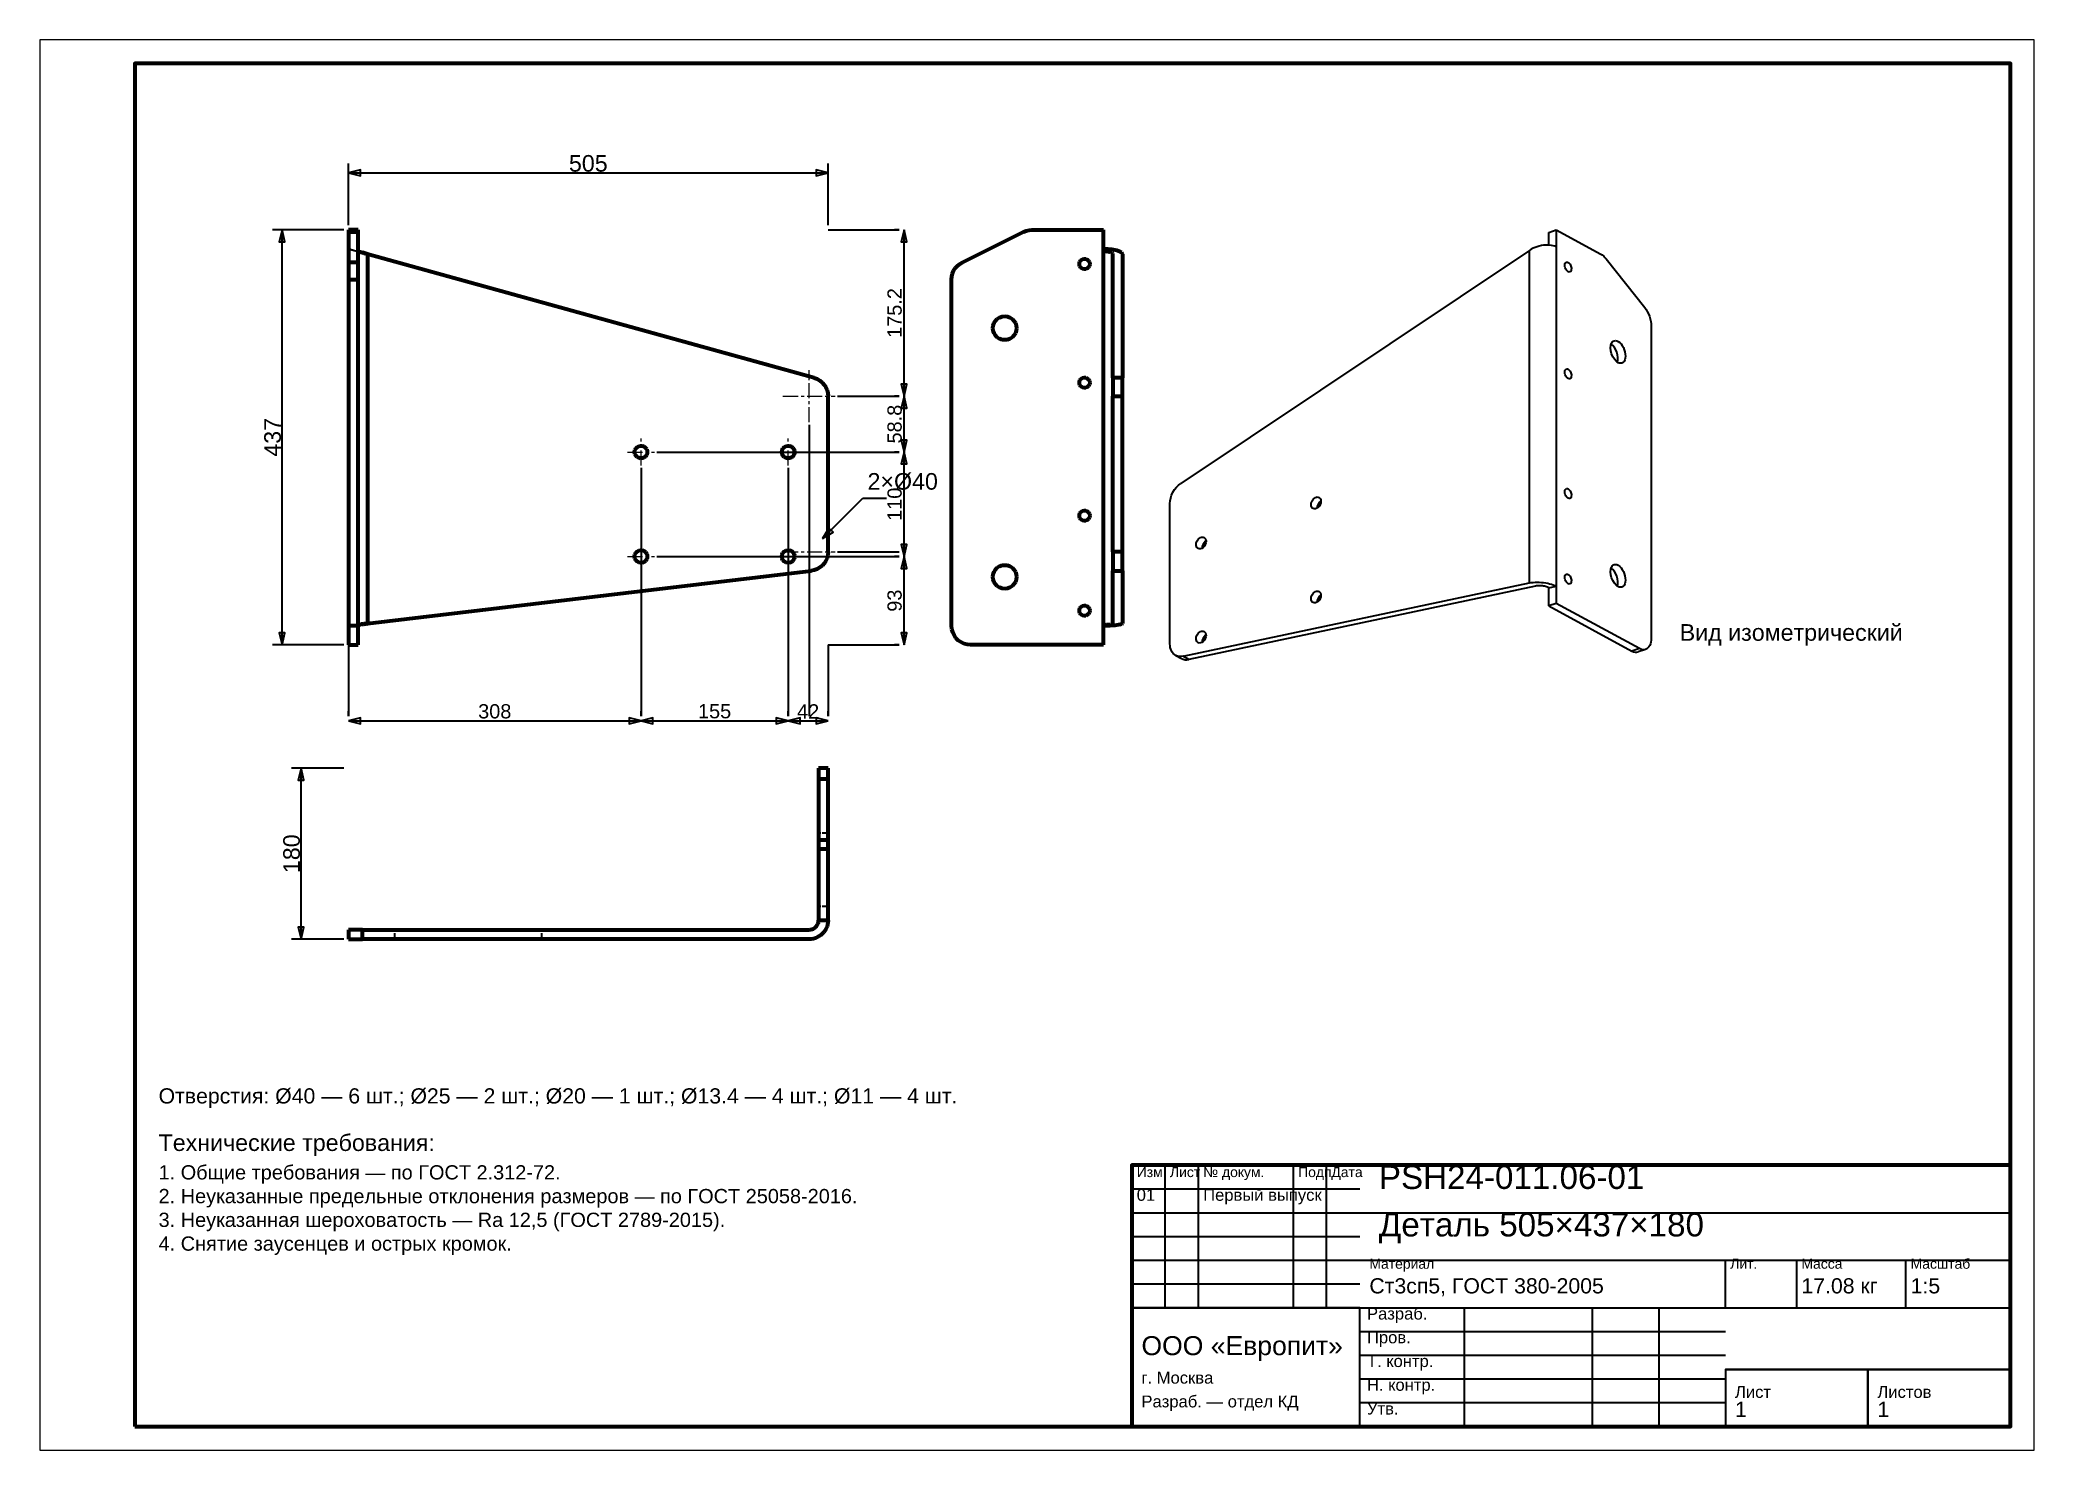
# Model space of a CAD drawing. Header units: millimetres. Extents: x 0 to 420, y 0 to 297.
import ezdxf
from ezdxf.enums import TextEntityAlignment as Align

# ---------------------------------------------------------------- set-up
doc = ezdxf.new("R2010")
doc.units = ezdxf.units.MM
doc.linetypes.add('CENTER', pattern=[5.08, 3.175, -0.635, 0.635, -0.635])
doc.linetypes.add('DASHED', pattern=[1.524, 1.27, -0.254])
doc.styles.add('GOST', font='Arial')

msp = doc.modelspace()

# ---------------------------------------------------------------- texts
at = {"color": 7, "style": 'GOST'}
for s, height, p in [('505', 3.5, (115.5, 271)), ('308', 3, (95.8, 155.6)), ('155', 3, (142.1, 155.6)), ('42', 3, (161.8, 155.6))]:
    msp.add_text(s, height=height, dxfattribs=at).set_placement(p, align=Align.MIDDLE)
for s, height, p in [('175.2', 3, (180, 239.48)), ('58.8', 3, (180, 216.08)), ('437', 3.5, (49, 213.3)), ('110', 3, (180, 199.2)), ('93', 3, (180, 178.9)), ('180', 3.5, (53, 125.6))]:
    msp.add_text(s, height=height, rotation=90, dxfattribs=at).set_placement(p, align=Align.MIDDLE)
msp.add_text('2×Ø40', height=3.5, dxfattribs=at).set_placement((174.31, 202.27))
at = {"color": 3, "style": 'GOST'}
for s, height, p in [('Вид изометрический', 3.5, (345.36, 170.45)), ('Технические требования:', 3.5, (25, 63)), ('1. Общие требования — по ГОСТ 2.312-72.', 3, (25, 57)), ('Изм.', 2.1, (231, 57.5)), ('Лист', 2.1, (238, 57.5)), ('№ докум.', 2.1, (245, 57.5)), ('Подп.', 2.1, (265, 57.5)), ('Дата', 2.1, (272, 57.5)), ('PSH24-011.06-01', 5, (282, 55)), ('2. Неуказанные предельные отклонения размеров — по ГОСТ 25058-2016.', 3, (25, 52)), ('01', 2.5, (231, 52.5)), ('Первый выпуск', 2.5, (245, 52.5)), ('3. Неуказанная шероховатость — Ra 12,5 (ГОСТ 2789-2015).', 3, (25, 47)), ('Деталь 505×437×180', 5, (282, 45)), ('4. Снятие заусенцев и острых кромок.', 3, (25, 42)), ('Материал', 2.1, (280, 38.2)), ('Лит.', 2.1, (356, 38.2)), ('Масса', 2.1, (371, 38.2)), ('Масштаб', 2.1, (394, 38.2)), ('Ст3сп5, ГОСТ 380-2005', 3.2, (280, 33)), ('17.08 кг', 3.2, (371, 33)), ('1:5', 3.2, (394, 33)), ('Разраб.', 2.5, (279.5, 27.5)), ('ООО «Европит»', 4, (232, 20)), ('Пров.', 2.5, (279.5, 22.5)), ('Т. контр.', 2.5, (279.5, 17.5)), ('г. Москва', 2.5, (232, 14)), ('Н. контр.', 2.5, (279.5, 12.5)), ('Лист', 2.5, (357, 11)), ('Листов', 2.5, (387, 11)), ('Разраб. — отдел КД', 2.5, (232, 9)), ('Утв.', 2.5, (279.5, 7.5)), ('1', 3.2, (357, 7)), ('1', 3.2, (387, 7))]:
    msp.add_text(s, height=height, dxfattribs=at).set_placement(p)
at = {"color": 6, "style": 'GOST'}
msp.add_text('Отверстия: Ø40 — 6 шт.; Ø25 — 2 шт.; Ø20 — 1 шт.; Ø13.4 — 4 шт.; Ø11 — 4 шт.', height=3.2, dxfattribs=at).set_placement((25, 73))

# ---------------------------------------------------------------- linework, layer by layer
at = {"color": 7, "lineweight": 35}
for p, q in [((65, 258), (65, 271)), ((65, 269), (166, 269)), ((166, 258), (166, 271)), ((64, 257), (49, 257)), ((51, 169.6), (51, 257)), ((166, 257), (181, 257)), ((181, 257), (180, 257)), ((182, 221.96), (182, 257)), ((168, 221.96), (181, 221.96)), ((181, 221.96), (180, 221.96)), ((181, 221.96), (180, 221.96)), ((182, 210.2), (182, 221.96)), ((162, 215.96), (162, 154.6)), ((129.94, 210.2), (181, 210.2)), ((160.94, 210.2), (181, 210.2)), ((181, 210.2), (180, 210.2)), ((181, 210.2), (180, 210.2)), ((182, 188.2), (182, 210.2)), ((126.6, 206.86), (126.6, 154.6)), ((157.6, 206.86), (157.6, 154.6)), ((164.83, 191.98), (173.31, 200.47)), ((173.31, 200.47), (178.31, 200.47)), ((168, 189.15), (181, 189.15)), ((126.6, 184.86), (126.6, 154.6)), ((129.94, 188.2), (181, 188.2)), ((157.6, 184.86), (157.6, 154.6)), ((160.94, 188.2), (181, 188.2)), ((181, 188.2), (180, 188.2)), ((181, 188.2), (180, 188.2)), ((182, 169.6), (182, 188.2)), ((162, 183.15), (162, 154.6)), ((64, 169.6), (49, 169.6)), ((65, 169.6), (65, 154.6)), ((166, 169.6), (166, 154.6)), ((166, 169.6), (181, 169.6)), ((181, 169.6), (180, 169.6)), ((65, 154.6), (65, 155.6)), ((126.6, 154.6), (126.6, 155.6)), ((126.6, 154.6), (126.6, 155.6)), ((157.6, 154.6), (157.6, 155.6)), ((157.6, 154.6), (157.6, 155.6)), ((166, 154.6), (166, 155.6)), ((65, 153.6), (126.6, 153.6)), ((126.6, 153.6), (157.6, 153.6)), ((157.6, 153.6), (166, 153.6)), ((64, 143.6), (53, 143.6)), ((55, 107.6), (55, 143.6)), ((64, 107.6), (53, 107.6)), ((237, 30), (237, 60)), ((244, 30), (244, 60)), ((264, 30), (264, 60)), ((271, 30), (271, 60)), ((230, 55), (278, 55)), ((230, 50), (278, 50)), ((278, 50), (415, 50)), ((230, 45), (278, 45)), ((230, 40), (278, 40)), ((278, 40), (415, 40)), ((355, 30), (355, 40)), ((370, 30), (370, 40)), ((393, 30), (393, 40)), ((230, 35), (278, 35)), ((230, 30), (278, 30)), ((278, 30), (415, 30)), ((300, 5), (300, 30)), ((327, 5), (327, 30)), ((341, 5), (341, 30)), ((278, 25), (355, 25)), ((278, 20), (355, 20)), ((355, 17), (415, 17)), ((278, 15), (355, 15)), ((278, 10), (355, 10))]:
    msp.add_line(p, q, dxfattribs=at)
at = {"color": 1, "lineweight": 70}
for p, q in [((65, 257), (65, 257)), ((65, 257), (65, 256.99)), ((67, 257), (65, 257)), ((65, 256.99), (65, 256.98)), ((65, 256.98), (65, 256.96)), ((65, 256.96), (65, 256.95)), ((65, 256.95), (65, 256.92)), ((65, 256.92), (65, 256.89)), ((65, 256.89), (65, 256.86)), ((65, 256.86), (65, 256.82)), ((65, 256.82), (65, 256.78)), ((65, 256.78), (65, 256.74)), ((65, 256.74), (65, 256.69)), ((65, 256.69), (65, 256.63)), ((65, 256.63), (65, 256.58)), ((65, 256.58), (65, 250.11)), ((65, 256.58), (67, 256.58)), ((67, 256.99), (67, 257)), ((67, 257), (67, 257)), ((67, 256.98), (67, 256.99)), ((67, 256.96), (67, 256.98)), ((67, 256.95), (67, 256.96)), ((67, 256.92), (67, 256.95)), ((67, 256.89), (67, 256.92)), ((67, 256.86), (67, 256.89)), ((67, 256.82), (67, 256.86)), ((67, 256.78), (67, 256.82)), ((67, 256.74), (67, 256.78)), ((67, 256.69), (67, 256.74)), ((67, 256.63), (67, 256.69)), ((67, 256.58), (67, 256.63)), ((67, 250.11), (67, 256.58)), ((194.21, 250.11), (207.16, 256.58)), ((207.16, 256.58), (207.73, 256.81)), ((207.73, 256.81), (208.33, 256.95)), ((208.33, 256.95), (208.94, 257)), ((208.94, 257), (224, 257)), ((224, 252.45), (224, 257)), ((67.01, 252.44), (67, 252.45)), ((67, 252.45), (67.13, 252.41)), ((67.05, 252.43), (67.01, 252.44)), ((67.11, 252.41), (67.05, 252.43)), ((67.2, 252.39), (67.11, 252.41)), ((67.13, 252.41), (67.26, 252.37)), ((67.31, 252.36), (67.2, 252.39)), ((67.26, 252.37), (67.4, 252.33)), ((67.44, 252.32), (67.31, 252.36)), ((67.4, 252.33), (67.54, 252.3)), ((67.59, 252.28), (67.44, 252.32)), ((67.54, 252.3), (67.68, 252.26)), ((67.75, 252.24), (67.59, 252.28)), ((67.68, 252.26), (67.82, 252.22)), ((67.94, 252.19), (67.75, 252.24)), ((67.82, 252.22), (67.96, 252.18)), ((68.13, 252.13), (67.94, 252.19)), ((67.96, 252.18), (68.11, 252.14)), ((68.11, 252.14), (68.26, 252.1)), ((68.34, 252.07), (68.13, 252.13)), ((68.26, 252.1), (68.4, 252.06)), ((68.55, 252.01), (68.34, 252.07)), ((68.4, 252.06), (68.55, 252.02)), ((68.55, 252.02), (68.7, 251.97)), ((68.78, 251.95), (68.55, 252.01)), ((224, 253), (224.45, 252.99)), ((224.22, 252.44), (224, 252.45)), ((224, 173.84), (224, 252.45)), ((224.45, 252.43), (224.22, 252.44)), ((224.45, 252.99), (224.89, 252.97)), ((224.66, 252.41), (224.45, 252.43)), ((224.87, 252.39), (224.66, 252.41)), ((225.06, 252.36), (224.87, 252.39)), ((224.89, 252.97), (225.32, 252.94)), ((225.25, 252.32), (225.06, 252.36)), ((225.41, 252.28), (225.25, 252.32)), ((225.32, 252.94), (225.74, 252.89)), ((225.56, 252.24), (225.41, 252.28)), ((225.69, 252.19), (225.56, 252.24)), ((225.8, 252.13), (225.69, 252.19)), ((225.74, 252.89), (226.13, 252.83)), ((225.89, 252.07), (225.8, 252.13)), ((225.95, 252.01), (225.89, 252.07)), ((225.99, 251.95), (225.95, 252.01)), ((226.13, 252.83), (226.49, 252.76)), ((226.49, 252.76), (226.83, 252.68)), ((226.83, 252.68), (227.13, 252.58)), ((227.13, 252.58), (227.39, 252.48)), ((227.39, 252.48), (227.6, 252.37)), ((227.6, 252.37), (227.78, 252.26)), ((227.78, 252.26), (227.9, 252.14)), ((227.9, 252.14), (227.97, 252.02)), ((227.97, 252.02), (228, 251.89)), ((65, 250.11), (65, 249.95)), ((67, 250.11), (65, 250.11)), ((65, 249.95), (65, 249.78)), ((65, 249.78), (65, 249.58)), ((65, 249.58), (65, 249.37)), ((65, 249.37), (65, 249.14)), ((65, 249.14), (65, 248.89)), ((65, 248.89), (65, 248.63)), ((65, 248.63), (65, 248.36)), ((65, 248.36), (65, 248.07)), ((65, 248.07), (65, 247.77)), ((67, 249.95), (67, 250.11)), ((67, 249.78), (67, 249.95)), ((67, 249.58), (67, 249.78)), ((67, 249.37), (67, 249.58)), ((67, 249.14), (67, 249.37)), ((67, 248.89), (67, 249.14)), ((67, 248.63), (67, 248.89)), ((67, 248.36), (67, 248.63)), ((67, 248.07), (67, 248.36)), ((67, 247.77), (67, 248.07)), ((68.7, 251.97), (68.85, 251.93)), ((69, 251.89), (68.78, 251.95)), ((68.85, 251.93), (69, 251.89)), ((163.07, 225.81), (69, 251.89)), ((69, 251.89), (69, 174.08)), ((192.2, 247.77), (192.44, 248.36)), ((192.44, 248.36), (192.77, 248.89)), ((192.77, 248.89), (193.19, 249.37)), ((193.19, 249.37), (193.67, 249.78)), ((193.67, 249.78), (194.21, 250.11)), ((218.92, 249.98), (219.03, 250.32)), ((218.92, 249.62), (218.92, 249.98)), ((219.03, 249.28), (218.92, 249.62)), ((219.03, 250.32), (219.25, 250.61)), ((219.25, 248.99), (219.03, 249.28)), ((219.25, 250.61), (219.56, 250.81)), ((219.56, 248.79), (219.25, 248.99)), ((219.56, 250.81), (219.91, 250.9)), ((219.91, 248.7), (219.56, 248.79)), ((219.91, 250.9), (220.27, 250.87)), ((220.27, 248.73), (219.91, 248.7)), ((220.27, 250.87), (220.6, 250.72)), ((220.6, 248.88), (220.27, 248.73)), ((220.6, 250.72), (220.87, 250.48)), ((220.87, 249.12), (220.6, 248.88)), ((220.87, 250.48), (221.04, 250.16)), ((221.04, 249.44), (220.87, 249.12)), ((221.04, 250.16), (221.1, 249.8)), ((221.1, 249.8), (221.04, 249.44)), ((226, 251.89), (225.99, 251.95)), ((226, 225.81), (226, 251.89)), ((228, 251.89), (228, 225.81)), ((65, 247.77), (65, 247.47)), ((65, 247.47), (65, 247.16)), ((65, 247.16), (65, 246.84)), ((65, 246.84), (65, 246.53)), ((65, 246.53), (65, 173.6)), ((65, 246.53), (67, 246.53)), ((67, 247.47), (67, 247.77)), ((67, 247.16), (67, 247.47)), ((67, 246.84), (67, 247.16)), ((67, 246.53), (67, 246.84)), ((67, 173.6), (67, 246.53)), ((192, 246.53), (192.05, 247.16)), ((192, 173.6), (192, 246.53)), ((192.05, 247.16), (192.2, 247.77)), ((200.7, 236.3), (200.76, 236.86)), ((200.76, 235.74), (200.7, 236.3)), ((200.76, 236.86), (200.95, 237.38)), ((200.95, 235.22), (200.76, 235.74)), ((200.95, 237.38), (201.25, 237.86)), ((201.25, 234.74), (200.95, 235.22)), ((201.25, 237.86), (201.64, 238.25)), ((201.64, 238.25), (202.12, 238.55)), ((202.12, 238.55), (202.64, 238.74)), ((202.64, 238.74), (203.2, 238.8)), ((203.2, 238.8), (203.76, 238.74)), ((203.76, 238.74), (204.28, 238.55)), ((204.28, 238.55), (204.76, 238.25)), ((204.76, 238.25), (205.15, 237.86)), ((205.15, 237.86), (205.45, 237.38)), ((205.45, 235.22), (205.15, 234.74)), ((205.45, 237.38), (205.64, 236.86)), ((205.64, 235.74), (205.45, 235.22)), ((205.64, 236.86), (205.7, 236.3)), ((205.7, 236.3), (205.64, 235.74)), ((201.64, 234.35), (201.25, 234.74)), ((202.12, 234.05), (201.64, 234.35)), ((202.64, 233.86), (202.12, 234.05)), ((203.2, 233.8), (202.64, 233.86)), ((203.76, 233.86), (203.2, 233.8)), ((204.28, 234.05), (203.76, 233.86)), ((204.76, 234.35), (204.28, 234.05)), ((205.15, 234.74), (204.76, 234.35)), ((163.07, 225.81), (163.68, 225.59)), ((163.68, 225.59), (164.24, 225.27)), ((164.24, 225.27), (164.75, 224.86)), ((164.75, 224.86), (165.18, 224.38)), ((165.18, 224.38), (165.53, 223.83)), ((165.53, 223.83), (165.79, 223.24)), ((165.79, 223.24), (165.95, 222.61)), ((165.95, 222.61), (166, 221.96)), ((218.92, 224.98), (219.03, 225.32)), ((218.92, 224.62), (218.92, 224.98)), ((219.03, 224.28), (218.92, 224.62)), ((219.03, 225.32), (219.25, 225.61)), ((219.25, 223.99), (219.03, 224.28)), ((219.25, 225.61), (219.56, 225.81)), ((219.56, 223.79), (219.25, 223.99)), ((219.56, 225.81), (219.91, 225.9)), ((219.91, 223.7), (219.56, 223.79)), ((219.91, 225.9), (220.27, 225.87)), ((220.27, 223.73), (219.91, 223.7)), ((220.27, 225.87), (220.6, 225.72)), ((220.6, 223.88), (220.27, 223.73)), ((220.6, 225.72), (220.87, 225.48)), ((220.87, 224.12), (220.6, 223.88)), ((220.87, 225.48), (221.04, 225.16)), ((221.04, 224.44), (220.87, 224.12)), ((221.04, 225.16), (221.1, 224.8)), ((221.1, 224.8), (221.04, 224.44)), ((226, 225.81), (226, 225.7)), ((228, 225.81), (226, 225.81)), ((226, 225.7), (226, 225.55)), ((226, 225.55), (226, 225.37)), ((226, 225.37), (226, 225.16)), ((226, 225.16), (226, 224.93)), ((226, 224.93), (226, 224.66)), ((226, 224.66), (226, 224.38)), ((226, 224.38), (226, 224.07)), ((226, 224.07), (226, 223.75)), ((226, 223.75), (226, 223.41)), ((226, 223.41), (226, 223.06)), ((226, 223.06), (226, 222.7)), ((226, 222.7), (226, 222.33)), ((228, 225.7), (228, 225.81)), ((228, 225.55), (228, 225.7)), ((228, 225.37), (228, 225.55)), ((228, 225.16), (228, 225.37)), ((228, 224.93), (228, 225.16)), ((228, 224.66), (228, 224.93)), ((228, 224.38), (228, 224.66)), ((228, 224.07), (228, 224.38)), ((228, 223.75), (228, 224.07)), ((228, 223.41), (228, 223.75)), ((228, 223.06), (228, 223.41)), ((228, 222.7), (228, 223.06)), ((228, 222.33), (228, 222.7)), ((166, 189.15), (166, 221.96)), ((226, 222.33), (226, 221.96)), ((226, 189.15), (226, 221.96)), ((226, 221.96), (228, 221.96)), ((228, 221.96), (228, 222.33)), ((228, 189.15), (228, 221.96)), ((125.26, 210.2), (125.32, 210.59)), ((125.32, 209.81), (125.26, 210.2)), ((125.32, 210.59), (125.49, 210.95)), ((125.49, 210.95), (125.76, 211.25)), ((125.76, 211.25), (126.11, 211.45)), ((126.11, 211.45), (126.5, 211.54)), ((126.5, 211.54), (126.9, 211.51)), ((126.9, 211.51), (127.27, 211.36)), ((127.27, 211.36), (127.58, 211.11)), ((127.58, 211.11), (127.81, 210.78)), ((127.81, 210.78), (127.93, 210.4)), ((127.93, 210), (127.81, 209.62)), ((127.93, 210.4), (127.93, 210)), ((156.26, 210.2), (156.32, 210.59)), ((156.32, 209.81), (156.26, 210.2)), ((156.32, 210.59), (156.49, 210.95)), ((156.49, 210.95), (156.76, 211.25)), ((156.76, 211.25), (157.11, 211.45)), ((157.11, 211.45), (157.5, 211.54)), ((157.5, 211.54), (157.9, 211.51)), ((157.9, 211.51), (158.27, 211.36)), ((158.27, 211.36), (158.58, 211.11)), ((158.58, 211.11), (158.81, 210.78)), ((158.81, 210.78), (158.93, 210.4)), ((158.93, 210), (158.81, 209.62)), ((158.93, 210.4), (158.93, 210)), ((125.49, 209.45), (125.32, 209.81)), ((125.76, 209.15), (125.49, 209.45)), ((126.11, 208.95), (125.76, 209.15)), ((126.5, 208.86), (126.11, 208.95)), ((126.9, 208.89), (126.5, 208.86)), ((127.27, 209.04), (126.9, 208.89)), ((127.58, 209.29), (127.27, 209.04)), ((127.81, 209.62), (127.58, 209.29)), ((156.49, 209.45), (156.32, 209.81)), ((156.76, 209.15), (156.49, 209.45)), ((157.11, 208.95), (156.76, 209.15)), ((157.5, 208.86), (157.11, 208.95)), ((157.9, 208.89), (157.5, 208.86)), ((158.27, 209.04), (157.9, 208.89)), ((158.58, 209.29), (158.27, 209.04)), ((158.81, 209.62), (158.58, 209.29)), ((219.03, 197.32), (219.25, 197.61)), ((219.25, 197.61), (219.56, 197.81)), ((219.56, 197.81), (219.91, 197.9)), ((219.91, 197.9), (220.27, 197.87)), ((220.27, 197.87), (220.6, 197.72)), ((220.6, 197.72), (220.87, 197.48)), ((220.87, 197.48), (221.04, 197.16)), ((218.92, 196.98), (219.03, 197.32)), ((218.92, 196.62), (218.92, 196.98)), ((219.03, 196.28), (218.92, 196.62)), ((219.25, 195.99), (219.03, 196.28)), ((219.56, 195.79), (219.25, 195.99)), ((219.91, 195.7), (219.56, 195.79)), ((220.27, 195.73), (219.91, 195.7)), ((220.6, 195.88), (220.27, 195.73)), ((220.87, 196.12), (220.6, 195.88)), ((221.04, 196.44), (220.87, 196.12)), ((221.04, 197.16), (221.1, 196.8)), ((221.1, 196.8), (221.04, 196.44)), ((125.49, 188.95), (125.76, 189.25)), ((125.76, 189.25), (126.11, 189.45)), ((126.11, 189.45), (126.5, 189.54)), ((126.5, 189.54), (126.9, 189.51)), ((126.9, 189.51), (127.27, 189.36)), ((127.27, 189.36), (127.58, 189.11)), ((127.58, 189.11), (127.81, 188.78)), ((156.49, 188.95), (156.76, 189.25)), ((156.76, 189.25), (157.11, 189.45)), ((157.11, 189.45), (157.5, 189.54)), ((157.5, 189.54), (157.9, 189.51)), ((157.9, 189.51), (158.27, 189.36)), ((158.27, 189.36), (158.58, 189.11)), ((158.58, 189.11), (158.81, 188.78)), ((166, 189.15), (165.95, 188.51)), ((226, 189.15), (226, 188.74)), ((228, 189.15), (226, 189.15)), ((228, 188.74), (228, 189.15)), ((69, 174.08), (162.47, 185.18)), ((125.26, 188.2), (125.32, 188.59)), ((125.32, 187.81), (125.26, 188.2)), ((125.32, 188.59), (125.49, 188.95)), ((125.49, 187.45), (125.32, 187.81)), ((125.76, 187.15), (125.49, 187.45)), ((126.11, 186.95), (125.76, 187.15)), ((126.5, 186.86), (126.11, 186.95)), ((126.9, 186.89), (126.5, 186.86)), ((127.27, 187.04), (126.9, 186.89)), ((127.58, 187.29), (127.27, 187.04)), ((127.81, 187.62), (127.58, 187.29)), ((127.81, 188.78), (127.93, 188.4)), ((127.93, 188), (127.81, 187.62)), ((127.93, 188.4), (127.93, 188)), ((156.26, 188.2), (156.32, 188.59)), ((156.32, 187.81), (156.26, 188.2)), ((156.32, 188.59), (156.49, 188.95)), ((156.49, 187.45), (156.32, 187.81)), ((156.76, 187.15), (156.49, 187.45)), ((157.11, 186.95), (156.76, 187.15)), ((157.5, 186.86), (157.11, 186.95)), ((157.9, 186.89), (157.5, 186.86)), ((158.27, 187.04), (157.9, 186.89)), ((158.58, 187.29), (158.27, 187.04)), ((158.81, 187.62), (158.58, 187.29)), ((158.81, 188.78), (158.93, 188.4)), ((158.93, 188), (158.81, 187.62)), ((158.93, 188.4), (158.93, 188)), ((163.1, 185.31), (162.47, 185.18)), ((163.71, 185.54), (163.1, 185.31)), ((164.27, 185.86), (163.71, 185.54)), ((164.77, 186.26), (164.27, 185.86)), ((165.2, 186.75), (164.77, 186.26)), ((165.54, 187.29), (165.2, 186.75)), ((165.79, 187.88), (165.54, 187.29)), ((165.95, 188.51), (165.79, 187.88)), ((200.76, 184.46), (200.95, 184.98)), ((200.95, 184.98), (201.25, 185.46)), ((201.25, 185.46), (201.64, 185.85)), ((201.64, 185.85), (202.12, 186.15)), ((202.12, 186.15), (202.64, 186.34)), ((202.64, 186.34), (203.2, 186.4)), ((203.2, 186.4), (203.76, 186.34)), ((203.76, 186.34), (204.28, 186.15)), ((204.28, 186.15), (204.76, 185.85)), ((204.76, 185.85), (205.15, 185.46)), ((205.15, 185.46), (205.45, 184.98)), ((205.45, 184.98), (205.64, 184.46)), ((226, 188.74), (226, 188.33)), ((226, 188.33), (226, 187.93)), ((226, 187.93), (226, 187.54)), ((226, 187.54), (226, 187.17)), ((226, 187.17), (226, 186.82)), ((226, 186.82), (226, 186.5)), ((226, 186.5), (226, 186.2)), ((226, 186.2), (226, 185.94)), ((226, 185.94), (226, 185.71)), ((226, 185.71), (226, 185.52)), ((226, 185.52), (226, 185.36)), ((226, 185.36), (226, 185.25)), ((226, 185.25), (226, 185.18)), ((226, 174.08), (226, 185.18)), ((226, 185.18), (228, 185.18)), ((228, 188.33), (228, 188.74)), ((228, 187.93), (228, 188.33)), ((228, 187.54), (228, 187.93)), ((228, 187.17), (228, 187.54)), ((228, 186.82), (228, 187.17)), ((228, 186.5), (228, 186.82)), ((228, 186.2), (228, 186.5)), ((228, 185.94), (228, 186.2)), ((228, 185.71), (228, 185.94)), ((228, 185.52), (228, 185.71)), ((228, 185.36), (228, 185.52)), ((228, 185.25), (228, 185.36)), ((228, 185.18), (228, 185.25)), ((228, 185.18), (228, 174.08)), ((200.7, 183.9), (200.76, 184.46)), ((200.76, 183.34), (200.7, 183.9)), ((200.95, 182.82), (200.76, 183.34)), ((201.25, 182.34), (200.95, 182.82)), ((201.64, 181.95), (201.25, 182.34)), ((202.12, 181.65), (201.64, 181.95)), ((202.64, 181.46), (202.12, 181.65)), ((203.2, 181.4), (202.64, 181.46)), ((203.76, 181.46), (203.2, 181.4)), ((204.28, 181.65), (203.76, 181.46)), ((204.76, 181.95), (204.28, 181.65)), ((205.15, 182.34), (204.76, 181.95)), ((205.45, 182.82), (205.15, 182.34)), ((205.64, 183.34), (205.45, 182.82)), ((205.64, 184.46), (205.7, 183.9)), ((205.7, 183.9), (205.64, 183.34)), ((218.92, 176.98), (219.03, 177.32)), ((218.92, 176.62), (218.92, 176.98)), ((219.03, 176.28), (218.92, 176.62)), ((219.03, 177.32), (219.25, 177.61)), ((219.25, 177.61), (219.56, 177.81)), ((219.56, 177.81), (219.91, 177.9)), ((219.91, 177.9), (220.27, 177.87)), ((220.27, 177.87), (220.6, 177.72)), ((220.6, 177.72), (220.87, 177.48)), ((220.87, 177.48), (221.04, 177.16)), ((221.04, 176.44), (220.87, 176.12)), ((221.04, 177.16), (221.1, 176.8)), ((221.1, 176.8), (221.04, 176.44)), ((65, 173.6), (65, 173.15)), ((67, 173.6), (65, 173.6)), ((65, 173.15), (65, 172.71)), ((65, 172.71), (65, 172.28)), ((65, 172.28), (65, 171.86)), ((67.13, 173.85), (67, 173.84)), ((67, 173.84), (67.01, 173.84)), ((67, 173.15), (67, 173.6)), ((67, 172.71), (67, 173.15)), ((67, 172.28), (67, 172.71)), ((67, 171.86), (67, 172.28)), ((67.01, 173.84), (67.05, 173.84)), ((67.05, 173.84), (67.11, 173.85)), ((67.11, 173.85), (67.2, 173.86)), ((67.26, 173.87), (67.13, 173.85)), ((67.2, 173.86), (67.31, 173.87)), ((67.4, 173.89), (67.26, 173.87)), ((67.31, 173.87), (67.44, 173.89)), ((67.54, 173.9), (67.4, 173.89)), ((67.44, 173.89), (67.59, 173.91)), ((67.68, 173.92), (67.54, 173.9)), ((67.59, 173.91), (67.75, 173.93)), ((67.82, 173.94), (67.68, 173.92)), ((67.75, 173.93), (67.94, 173.95)), ((67.96, 173.95), (67.82, 173.94)), ((67.94, 173.95), (68.13, 173.97)), ((68.11, 173.97), (67.96, 173.95)), ((68.26, 173.99), (68.11, 173.97)), ((68.13, 173.97), (68.34, 174)), ((68.4, 174), (68.26, 173.99)), ((68.34, 174), (68.55, 174.02)), ((68.55, 174.02), (68.4, 174)), ((68.55, 174.02), (68.78, 174.05)), ((68.7, 174.04), (68.55, 174.02)), ((68.85, 174.06), (68.7, 174.04)), ((68.78, 174.05), (69, 174.08)), ((69, 174.08), (68.85, 174.06)), ((192.06, 172.91), (192, 173.6)), ((192.24, 172.23), (192.06, 172.91)), ((192.54, 171.6), (192.24, 172.23)), ((219.25, 175.99), (219.03, 176.28)), ((219.56, 175.79), (219.25, 175.99)), ((219.91, 175.7), (219.56, 175.79)), ((220.27, 175.73), (219.91, 175.7)), ((220.6, 175.88), (220.27, 175.73)), ((220.87, 176.12), (220.6, 175.88)), ((224, 173.84), (224.22, 173.84)), ((224, 169.6), (224, 173.84)), ((224.45, 173.6), (224, 173.6)), ((224.22, 173.84), (224.45, 173.84)), ((224.45, 173.84), (224.66, 173.85)), ((224.89, 173.61), (224.45, 173.6)), ((224.66, 173.85), (224.87, 173.86)), ((224.87, 173.86), (225.06, 173.87)), ((225.32, 173.63), (224.89, 173.61)), ((225.06, 173.87), (225.25, 173.89)), ((225.25, 173.89), (225.41, 173.91)), ((225.74, 173.65), (225.32, 173.63)), ((225.41, 173.91), (225.56, 173.93)), ((225.56, 173.93), (225.69, 173.95)), ((225.69, 173.95), (225.8, 173.97)), ((226.13, 173.67), (225.74, 173.65)), ((225.8, 173.97), (225.89, 174)), ((225.89, 174), (225.95, 174.02)), ((225.95, 174.02), (225.99, 174.05)), ((225.99, 174.05), (226, 174.08)), ((226.49, 173.7), (226.13, 173.67)), ((226.83, 173.74), (226.49, 173.7)), ((227.13, 173.78), (226.83, 173.74)), ((227.39, 173.82), (227.13, 173.78)), ((227.6, 173.87), (227.39, 173.82)), ((227.78, 173.92), (227.6, 173.87)), ((227.9, 173.97), (227.78, 173.92)), ((227.97, 174.02), (227.9, 173.97)), ((228, 174.08), (227.97, 174.02)), ((65, 171.86), (65, 171.47)), ((65, 171.47), (65, 171.11)), ((65, 171.11), (65, 170.77)), ((65, 170.77), (65, 170.47)), ((65, 170.47), (65, 170.21)), ((65, 170.21), (65, 170)), ((65, 170), (65, 169.82)), ((65, 169.82), (65, 169.7)), ((65, 169.7), (65, 169.63)), ((65, 169.63), (65, 169.6)), ((65, 169.6), (67, 169.6)), ((67, 171.47), (67, 171.86)), ((67, 171.11), (67, 171.47)), ((67, 170.77), (67, 171.11)), ((67, 170.47), (67, 170.77)), ((67, 170.21), (67, 170.47)), ((67, 170), (67, 170.21)), ((67, 169.82), (67, 170)), ((67, 169.7), (67, 169.82)), ((67, 169.63), (67, 169.7)), ((67, 169.6), (67, 169.63)), ((192.94, 171.03), (192.54, 171.6)), ((193.43, 170.54), (192.94, 171.03)), ((194, 170.14), (193.43, 170.54)), ((194.63, 169.84), (194, 170.14)), ((195.31, 169.66), (194.63, 169.84)), ((196, 169.6), (195.31, 169.66)), ((224, 169.6), (196, 169.6)), ((164, 143.6), (164, 143.59)), ((166, 143.6), (164, 143.6)), ((164, 143.59), (164, 143.55)), ((164, 143.55), (164, 143.49)), ((164, 143.49), (164, 143.4)), ((164, 143.4), (164, 143.29)), ((164, 143.29), (164, 143.16)), ((164, 143.16), (164, 143)), ((164, 143), (164, 142.83)), ((164, 142.83), (164, 142.63)), ((166, 143.59), (166, 143.6)), ((166, 143.55), (166, 143.59)), ((166, 143.49), (166, 143.55)), ((166, 143.4), (166, 143.49)), ((166, 143.29), (166, 143.4)), ((166, 143.16), (166, 143.29)), ((166, 143), (166, 143.16)), ((166, 142.83), (166, 143)), ((166, 142.63), (166, 142.83)), ((164, 142.63), (164, 142.41)), ((164, 142.41), (164, 142.18)), ((164, 142.18), (164, 141.93)), ((164, 141.93), (164, 141.67)), ((164, 141.67), (164, 141.39)), ((164, 141.39), (164, 128.44)), ((164, 141.39), (166, 141.39)), ((166, 142.41), (166, 142.63)), ((166, 142.18), (166, 142.41)), ((166, 141.93), (166, 142.18)), ((166, 141.67), (166, 141.93)), ((166, 141.39), (166, 141.67)), ((166, 128.44), (166, 141.39)), ((164, 128.44), (164, 128.33)), ((166, 128.44), (164, 128.44)), ((164, 128.33), (164, 128.2)), ((164, 128.2), (164, 128.08)), ((164, 128.08), (164, 127.96)), ((164, 127.96), (164, 127.83)), ((164, 127.83), (164, 127.7)), ((164, 127.7), (164, 127.57)), ((164, 127.57), (164, 127.45)), ((164, 127.45), (164, 127.32)), ((164, 127.32), (164, 127.18)), ((164, 127.18), (164, 127.05)), ((164, 127.05), (164, 126.92)), ((164, 126.92), (164, 126.79)), ((164, 126.79), (164, 126.66)), ((164, 126.66), (164, 111.6)), ((164, 126.66), (166, 126.66)), ((166, 128.33), (166, 128.44)), ((166, 128.2), (166, 128.33)), ((166, 128.08), (166, 128.2)), ((166, 127.96), (166, 128.08)), ((166, 127.83), (166, 127.96)), ((166, 127.7), (166, 127.83)), ((166, 127.57), (166, 127.7)), ((166, 127.45), (166, 127.57)), ((166, 127.32), (166, 127.45)), ((166, 127.18), (166, 127.32)), ((166, 127.05), (166, 127.18)), ((166, 126.92), (166, 127.05)), ((166, 126.79), (166, 126.92)), ((166, 126.66), (166, 126.79)), ((166, 111.6), (166, 126.66)), ((65.02, 109.6), (65, 109.6)), ((65, 109.6), (65, 107.6)), ((65.07, 109.6), (65.02, 109.6)), ((65.15, 109.6), (65.07, 109.6)), ((65.27, 109.6), (65.15, 109.6)), ((65.42, 109.6), (65.27, 109.6)), ((65.61, 109.6), (65.42, 109.6)), ((65.82, 109.6), (65.61, 109.6)), ((66.05, 109.6), (65.82, 109.6)), ((66.32, 109.6), (66.05, 109.6)), ((66.6, 109.6), (66.32, 109.6)), ((66.91, 109.6), (66.6, 109.6)), ((67.24, 109.6), (66.91, 109.6)), ((67.58, 109.6), (67.24, 109.6)), ((67.93, 109.6), (67.58, 109.6)), ((67.93, 109.6), (162, 109.6)), ((67.93, 107.6), (67.93, 109.6)), ((162, 109.6), (162.22, 109.61)), ((162.22, 109.61), (162.45, 109.65)), ((162.45, 109.65), (162.66, 109.71)), ((162.66, 109.71), (162.87, 109.8)), ((162.87, 109.8), (163.06, 109.91)), ((163.06, 109.91), (163.25, 110.04)), ((163.25, 110.04), (163.41, 110.19)), ((163.41, 110.19), (163.56, 110.35)), ((163.56, 110.35), (163.69, 110.54)), ((163.69, 110.54), (163.8, 110.73)), ((163.8, 110.73), (163.89, 110.94)), ((163.89, 110.94), (163.95, 111.15)), ((163.95, 111.15), (163.99, 111.38)), ((163.99, 111.38), (164, 111.6)), ((164, 111.6), (166, 111.6)), ((165.39, 109.47), (165.13, 109.11)), ((165.6, 109.86), (165.39, 109.47)), ((165.78, 110.28), (165.6, 109.86)), ((165.9, 110.71), (165.78, 110.28)), ((165.97, 111.15), (165.9, 110.71)), ((166, 111.6), (165.97, 111.15)), ((65, 107.6), (65.02, 107.6)), ((65.02, 107.6), (65.07, 107.6)), ((65.07, 107.6), (65.15, 107.6)), ((65.15, 107.6), (65.27, 107.6)), ((65.27, 107.6), (65.42, 107.6)), ((65.42, 107.6), (65.61, 107.6)), ((65.61, 107.6), (65.82, 107.6)), ((65.82, 107.6), (66.05, 107.6)), ((66.05, 107.6), (66.32, 107.6)), ((66.32, 107.6), (66.6, 107.6)), ((66.6, 107.6), (66.91, 107.6)), ((66.91, 107.6), (67.24, 107.6)), ((67.24, 107.6), (67.58, 107.6)), ((67.58, 107.6), (67.93, 107.6)), ((162, 107.6), (67.93, 107.6)), ((162.45, 107.63), (162, 107.6)), ((162.89, 107.7), (162.45, 107.63)), ((163.32, 107.82), (162.89, 107.7)), ((163.74, 108), (163.32, 107.82)), ((164.13, 108.21), (163.74, 108)), ((164.49, 108.47), (164.13, 108.21)), ((164.83, 108.77), (164.49, 108.47)), ((165.13, 109.11), (164.83, 108.77))]:
    msp.add_line(p, q, dxfattribs=at)
at = {"color": 5, "linetype": 'DASHED', "lineweight": 35}
for p, q in [((65, 257), (65, 253)), ((67, 257), (65, 257)), ((67, 252.45), (67, 257)), ((207.16, 256.58), (194.21, 250.11)), ((207.73, 256.81), (207.16, 256.58)), ((208.33, 256.95), (207.73, 256.81)), ((208.94, 257), (208.33, 256.95)), ((224, 257), (208.94, 257)), ((224, 257), (224, 253)), ((65, 253), (67, 252.45)), ((65, 253), (65.01, 253)), ((65, 253), (65, 173.6)), ((65.01, 253), (65.04, 252.99)), ((65.04, 252.99), (65.1, 252.97)), ((65.1, 252.97), (65.18, 252.95)), ((65.18, 252.95), (65.28, 252.92)), ((65.28, 252.92), (65.4, 252.89)), ((65.4, 252.89), (65.54, 252.85)), ((65.54, 252.85), (65.7, 252.81)), ((65.7, 252.81), (65.87, 252.76)), ((65.87, 252.76), (66.07, 252.7)), ((66.07, 252.7), (66.28, 252.65)), ((66.28, 252.65), (66.51, 252.58)), ((66.51, 252.58), (66.75, 252.52)), ((66.75, 252.52), (67, 252.45)), ((67, 173.84), (67, 252.45)), ((224, 253), (224, 252.45)), ((65, 250.89), (65, 250.9)), ((65, 250.9), (65, 250.87)), ((65, 250.87), (65, 250.89)), ((65, 250.84), (65, 250.87)), ((65, 250.87), (65, 250.79)), ((65, 250.79), (65, 250.84)), ((65, 250.73), (65, 250.79)), ((65, 250.79), (65, 250.66)), ((65, 250.66), (65, 250.73)), ((65, 250.58), (65, 250.66)), ((65, 250.66), (65, 250.49)), ((65, 250.49), (65, 250.58)), ((65, 250.39), (65, 250.49)), ((65, 250.49), (65, 250.28)), ((65, 250.28), (65, 250.39)), ((65, 250.16), (65, 250.28)), ((65, 250.28), (65, 250.04)), ((65, 250.04), (65, 250.16)), ((65, 249.92), (65, 250.04)), ((65, 250.04), (65, 249.8)), ((65, 249.8), (65, 249.92)), ((65, 249.8), (65, 249.56)), ((65, 249.68), (65, 249.8)), ((65, 249.56), (65, 249.68)), ((65, 249.56), (65, 249.32)), ((65, 249.44), (65, 249.56)), ((65, 249.32), (65, 249.44)), ((65, 249.32), (65, 249.11)), ((65, 249.21), (65, 249.32)), ((65, 249.11), (65, 249.21)), ((65, 249.11), (65, 248.94)), ((65, 249.02), (65, 249.11)), ((65, 248.94), (65, 249.02)), ((65, 248.94), (65, 248.81)), ((65, 248.87), (65, 248.94)), ((65, 248.81), (65, 248.87)), ((65, 248.81), (65, 248.73)), ((65, 248.76), (65, 248.81)), ((65, 248.73), (65, 248.76)), ((65, 248.73), (65, 248.7)), ((65, 248.71), (65, 248.73)), ((65, 248.7), (65, 248.71)), ((67, 250.87), (67, 250.9)), ((67, 250.9), (67, 250.89)), ((67, 250.89), (67, 250.87)), ((67, 250.79), (67, 250.87)), ((67, 250.87), (67, 250.84)), ((67, 250.84), (67, 250.79)), ((67, 250.66), (67, 250.79)), ((67, 250.79), (67, 250.73)), ((67, 250.73), (67, 250.66)), ((67, 250.49), (67, 250.66)), ((67, 250.66), (67, 250.58)), ((67, 250.58), (67, 250.49)), ((67, 250.28), (67, 250.49)), ((67, 250.49), (67, 250.39)), ((67, 250.39), (67, 250.28)), ((67, 250.04), (67, 250.28)), ((67, 250.28), (67, 250.16)), ((67, 250.16), (67, 250.04)), ((67, 249.8), (67, 250.04)), ((67, 250.04), (67, 249.92)), ((67, 249.92), (67, 249.8)), ((67, 249.8), (67, 249.68)), ((67, 249.56), (67, 249.8)), ((67, 249.68), (67, 249.56)), ((67, 249.56), (67, 249.44)), ((67, 249.32), (67, 249.56)), ((67, 249.44), (67, 249.32)), ((67, 249.32), (67, 249.21)), ((67, 249.11), (67, 249.32)), ((67, 249.21), (67, 249.11)), ((67, 249.11), (67, 249.02)), ((67, 248.94), (67, 249.11)), ((67, 249.02), (67, 248.94)), ((67, 248.94), (67, 248.87)), ((67, 248.81), (67, 248.94)), ((67, 248.87), (67, 248.81)), ((67, 248.81), (67, 248.76)), ((67, 248.73), (67, 248.81)), ((67, 248.76), (67, 248.73)), ((67, 248.73), (67, 248.71)), ((67, 248.7), (67, 248.73)), ((67, 248.71), (67, 248.7)), ((69, 251.89), (163.07, 225.81)), ((192.44, 248.36), (192.2, 247.77)), ((192.77, 248.89), (192.44, 248.36)), ((193.19, 249.37), (192.77, 248.89)), ((193.67, 249.78), (193.19, 249.37)), ((194.21, 250.11), (193.67, 249.78)), ((219.03, 250.32), (218.92, 249.98)), ((218.92, 249.98), (218.92, 249.62)), ((218.92, 249.62), (219.03, 249.28)), ((219.25, 250.61), (219.03, 250.32)), ((219.03, 249.28), (219.25, 248.99)), ((219.56, 250.81), (219.25, 250.61)), ((219.25, 248.99), (219.56, 248.79)), ((219.91, 250.9), (219.56, 250.81)), ((219.56, 248.79), (219.91, 248.7)), ((220.27, 250.87), (219.91, 250.9)), ((219.91, 248.7), (220.27, 248.73)), ((220.6, 250.72), (220.27, 250.87)), ((220.27, 248.73), (220.6, 248.88)), ((220.87, 250.48), (220.6, 250.72)), ((220.6, 248.88), (220.87, 249.12)), ((221.04, 250.16), (220.87, 250.48)), ((220.87, 249.12), (221.04, 249.44)), ((221.1, 249.8), (221.04, 250.16)), ((221.04, 249.44), (221.1, 249.8)), ((226, 251.89), (226, 174.08)), ((228, 174.08), (228, 251.89)), ((192.05, 247.16), (192, 246.53)), ((192, 246.53), (192, 173.6)), ((192.2, 247.77), (192.05, 247.16)), ((65, 238.78), (65, 238.8)), ((65, 238.8), (65, 238.74)), ((65, 238.74), (65, 238.78)), ((65, 238.66), (65, 238.74)), ((65, 238.74), (65, 238.55)), ((65, 238.55), (65, 238.66)), ((65, 238.42), (65, 238.55)), ((65, 238.55), (65, 238.25)), ((65, 238.25), (65, 238.42)), ((65, 238.07), (65, 238.25)), ((65, 238.25), (65, 237.86)), ((65, 237.86), (65, 238.07)), ((65, 237.63), (65, 237.86)), ((65, 237.86), (65, 237.38)), ((65, 237.38), (65, 237.63)), ((65, 237.13), (65, 237.38)), ((65, 237.38), (65, 236.86)), ((65, 236.86), (65, 237.13)), ((65, 236.58), (65, 236.86)), ((65, 236.86), (65, 236.3)), ((65, 236.3), (65, 236.58)), ((65, 236.3), (65, 235.74)), ((65, 236.02), (65, 236.3)), ((65, 235.74), (65, 236.02)), ((65, 235.74), (65, 235.22)), ((65, 235.47), (65, 235.74)), ((65, 235.22), (65, 235.47)), ((65, 235.22), (65, 234.74)), ((65, 234.97), (65, 235.22)), ((67, 238.74), (67, 238.8)), ((67, 238.8), (67, 238.78)), ((67, 238.78), (67, 238.74)), ((67, 238.55), (67, 238.74)), ((67, 238.74), (67, 238.66)), ((67, 238.66), (67, 238.55)), ((67, 238.25), (67, 238.55)), ((67, 238.55), (67, 238.42)), ((67, 238.42), (67, 238.25)), ((67, 237.86), (67, 238.25)), ((67, 238.25), (67, 238.07)), ((67, 238.07), (67, 237.86)), ((67, 237.38), (67, 237.86)), ((67, 237.86), (67, 237.63)), ((67, 237.63), (67, 237.38)), ((67, 236.86), (67, 237.38)), ((67, 237.38), (67, 237.13)), ((67, 237.13), (67, 236.86)), ((67, 236.3), (67, 236.86)), ((67, 236.86), (67, 236.58)), ((67, 236.58), (67, 236.3)), ((67, 236.3), (67, 236.02)), ((67, 235.74), (67, 236.3)), ((67, 236.02), (67, 235.74)), ((67, 235.74), (67, 235.47)), ((67, 235.22), (67, 235.74)), ((67, 235.47), (67, 235.22)), ((67, 235.22), (67, 234.97)), ((67, 234.74), (67, 235.22)), ((200.76, 236.86), (200.7, 236.3)), ((200.7, 236.3), (200.76, 235.74)), ((200.95, 237.38), (200.76, 236.86)), ((200.76, 235.74), (200.95, 235.22)), ((201.25, 237.86), (200.95, 237.38)), ((200.95, 235.22), (201.25, 234.74)), ((201.64, 238.25), (201.25, 237.86)), ((202.12, 238.55), (201.64, 238.25)), ((202.64, 238.74), (202.12, 238.55)), ((203.2, 238.8), (202.64, 238.74)), ((203.76, 238.74), (203.2, 238.8)), ((204.28, 238.55), (203.76, 238.74)), ((204.76, 238.25), (204.28, 238.55)), ((205.15, 237.86), (204.76, 238.25)), ((205.45, 237.38), (205.15, 237.86)), ((205.15, 234.74), (205.45, 235.22)), ((205.64, 236.86), (205.45, 237.38)), ((205.45, 235.22), (205.64, 235.74)), ((205.7, 236.3), (205.64, 236.86)), ((205.64, 235.74), (205.7, 236.3)), ((65, 234.74), (65, 234.97)), ((65, 234.74), (65, 234.35)), ((65, 234.53), (65, 234.74)), ((65, 234.35), (65, 234.53)), ((65, 234.35), (65, 234.05)), ((65, 234.18), (65, 234.35)), ((65, 234.05), (65, 234.18)), ((65, 234.05), (65, 233.86)), ((65, 233.94), (65, 234.05)), ((65, 233.86), (65, 233.94)), ((65, 233.86), (65, 233.8)), ((65, 233.82), (65, 233.86)), ((65, 233.8), (65, 233.82)), ((67, 234.97), (67, 234.74)), ((67, 234.74), (67, 234.53)), ((67, 234.35), (67, 234.74)), ((67, 234.53), (67, 234.35)), ((67, 234.35), (67, 234.18)), ((67, 234.05), (67, 234.35)), ((67, 234.18), (67, 234.05)), ((67, 234.05), (67, 233.94)), ((67, 233.86), (67, 234.05)), ((67, 233.94), (67, 233.86)), ((67, 233.86), (67, 233.82)), ((67, 233.8), (67, 233.86)), ((67, 233.82), (67, 233.8)), ((201.25, 234.74), (201.64, 234.35)), ((201.64, 234.35), (202.12, 234.05)), ((202.12, 234.05), (202.64, 233.86)), ((202.64, 233.86), (203.2, 233.8)), ((203.2, 233.8), (203.76, 233.86)), ((203.76, 233.86), (204.28, 234.05)), ((204.28, 234.05), (204.76, 234.35)), ((204.76, 234.35), (205.15, 234.74)), ((65, 225.89), (65, 225.9)), ((65, 225.9), (65, 225.87)), ((65, 225.87), (65, 225.89)), ((65, 225.84), (65, 225.87)), ((65, 225.87), (65, 225.79)), ((65, 225.79), (65, 225.84)), ((65, 225.73), (65, 225.79)), ((65, 225.79), (65, 225.66)), ((65, 225.66), (65, 225.73)), ((65, 225.58), (65, 225.66)), ((65, 225.66), (65, 225.49)), ((65, 225.49), (65, 225.58)), ((65, 225.39), (65, 225.49)), ((65, 225.49), (65, 225.28)), ((65, 225.28), (65, 225.39)), ((65, 225.16), (65, 225.28)), ((65, 225.28), (65, 225.04)), ((65, 225.04), (65, 225.16)), ((65, 224.92), (65, 225.04)), ((65, 225.04), (65, 224.8)), ((65, 224.8), (65, 224.92)), ((65, 224.8), (65, 224.56)), ((65, 224.68), (65, 224.8)), ((65, 224.56), (65, 224.68)), ((65, 224.56), (65, 224.32)), ((65, 224.44), (65, 224.56)), ((65, 224.32), (65, 224.44)), ((65, 224.32), (65, 224.11)), ((65, 224.21), (65, 224.32)), ((65, 224.11), (65, 224.21)), ((65, 224.11), (65, 223.94)), ((65, 224.02), (65, 224.11)), ((65, 223.94), (65, 224.02)), ((65, 223.94), (65, 223.81)), ((65, 223.87), (65, 223.94)), ((65, 223.81), (65, 223.87)), ((65, 223.81), (65, 223.73)), ((65, 223.76), (65, 223.81)), ((65, 223.73), (65, 223.76)), ((65, 223.73), (65, 223.7)), ((65, 223.71), (65, 223.73)), ((65, 223.7), (65, 223.71)), ((67, 225.87), (67, 225.9)), ((67, 225.9), (67, 225.89)), ((67, 225.89), (67, 225.87)), ((67, 225.79), (67, 225.87)), ((67, 225.87), (67, 225.84)), ((67, 225.84), (67, 225.79)), ((67, 225.66), (67, 225.79)), ((67, 225.79), (67, 225.73)), ((67, 225.73), (67, 225.66)), ((67, 225.49), (67, 225.66)), ((67, 225.66), (67, 225.58)), ((67, 225.58), (67, 225.49)), ((67, 225.28), (67, 225.49)), ((67, 225.49), (67, 225.39)), ((67, 225.39), (67, 225.28)), ((67, 225.04), (67, 225.28)), ((67, 225.28), (67, 225.16)), ((67, 225.16), (67, 225.04)), ((67, 224.8), (67, 225.04)), ((67, 225.04), (67, 224.92)), ((67, 224.92), (67, 224.8)), ((67, 224.8), (67, 224.68)), ((67, 224.56), (67, 224.8)), ((67, 224.68), (67, 224.56)), ((67, 224.56), (67, 224.44)), ((67, 224.32), (67, 224.56)), ((67, 224.44), (67, 224.32)), ((67, 224.32), (67, 224.21)), ((67, 224.11), (67, 224.32)), ((67, 224.21), (67, 224.11)), ((67, 224.11), (67, 224.02)), ((67, 223.94), (67, 224.11)), ((67, 224.02), (67, 223.94)), ((67, 223.94), (67, 223.87)), ((67, 223.81), (67, 223.94)), ((67, 223.87), (67, 223.81)), ((67, 223.81), (67, 223.76)), ((67, 223.73), (67, 223.81)), ((67, 223.76), (67, 223.73)), ((67, 223.73), (67, 223.71)), ((67, 223.7), (67, 223.73)), ((67, 223.71), (67, 223.7)), ((163.68, 225.59), (163.07, 225.81)), ((164.24, 225.27), (163.68, 225.59)), ((164.75, 224.86), (164.24, 225.27)), ((165.18, 224.38), (164.75, 224.86)), ((165.53, 223.83), (165.18, 224.38)), ((165.79, 223.24), (165.53, 223.83)), ((165.95, 222.61), (165.79, 223.24)), ((166, 221.96), (165.95, 222.61)), ((219.03, 225.32), (218.92, 224.98)), ((218.92, 224.98), (218.92, 224.62)), ((218.92, 224.62), (219.03, 224.28)), ((219.25, 225.61), (219.03, 225.32)), ((219.03, 224.28), (219.25, 223.99)), ((219.56, 225.81), (219.25, 225.61)), ((219.25, 223.99), (219.56, 223.79)), ((219.91, 225.9), (219.56, 225.81)), ((219.56, 223.79), (219.91, 223.7)), ((220.27, 225.87), (219.91, 225.9)), ((219.91, 223.7), (220.27, 223.73)), ((220.6, 225.72), (220.27, 225.87)), ((220.27, 223.73), (220.6, 223.88)), ((220.87, 225.48), (220.6, 225.72)), ((220.6, 223.88), (220.87, 224.12)), ((221.04, 225.16), (220.87, 225.48)), ((220.87, 224.12), (221.04, 224.44)), ((221.1, 224.8), (221.04, 225.16)), ((221.04, 224.44), (221.1, 224.8)), ((166, 189.15), (166, 221.96)), ((125.32, 210.59), (125.26, 210.2)), ((125.26, 210.2), (125.32, 209.81)), ((125.49, 210.95), (125.32, 210.59)), ((125.76, 211.25), (125.49, 210.95)), ((126.11, 211.45), (125.76, 211.25)), ((126.5, 211.54), (126.11, 211.45)), ((126.9, 211.51), (126.5, 211.54)), ((127.27, 211.36), (126.9, 211.51)), ((127.58, 211.11), (127.27, 211.36)), ((127.81, 210.78), (127.58, 211.11)), ((127.93, 210.4), (127.81, 210.78)), ((127.81, 209.62), (127.93, 210)), ((127.93, 210), (127.93, 210.4)), ((156.32, 210.59), (156.26, 210.2)), ((156.26, 210.2), (156.32, 209.81)), ((156.49, 210.95), (156.32, 210.59)), ((156.76, 211.25), (156.49, 210.95)), ((157.11, 211.45), (156.76, 211.25)), ((157.5, 211.54), (157.11, 211.45)), ((157.9, 211.51), (157.5, 211.54)), ((158.27, 211.36), (157.9, 211.51)), ((158.58, 211.11), (158.27, 211.36)), ((158.81, 210.78), (158.58, 211.11)), ((158.93, 210.4), (158.81, 210.78)), ((158.81, 209.62), (158.93, 210)), ((158.93, 210), (158.93, 210.4)), ((226, 211.53), (226, 211.54)), ((226, 211.54), (226, 211.51)), ((226, 211.53), (226, 211.54)), ((226, 211.54), (226, 211.51)), ((226, 211.51), (226, 211.53)), ((226, 211.51), (226, 211.53)), ((226, 211.46), (226, 211.51)), ((226, 211.51), (226, 211.41)), ((226, 211.46), (226, 211.51)), ((226, 211.51), (226, 211.41)), ((226, 211.41), (226, 211.46)), ((226, 211.41), (226, 211.46)), ((226, 211.33), (226, 211.41)), ((226, 211.41), (226, 211.25)), ((226, 211.33), (226, 211.41)), ((226, 211.41), (226, 211.25)), ((226, 211.25), (226, 211.33)), ((226, 211.25), (226, 211.33)), ((226, 211.15), (226, 211.25)), ((226, 211.25), (226, 211.04)), ((226, 211.15), (226, 211.25)), ((226, 211.25), (226, 211.04)), ((226, 211.04), (226, 211.15)), ((226, 211.04), (226, 211.15)), ((226, 210.91), (226, 211.04)), ((226, 211.04), (226, 210.78)), ((226, 210.91), (226, 211.04)), ((226, 211.04), (226, 210.78)), ((226, 210.78), (226, 210.91)), ((226, 210.78), (226, 210.91)), ((226, 210.64), (226, 210.78)), ((226, 210.78), (226, 210.5)), ((226, 210.64), (226, 210.78)), ((226, 210.78), (226, 210.5)), ((226, 210.5), (226, 210.64)), ((226, 210.5), (226, 210.64)), ((226, 210.35), (226, 210.5)), ((226, 210.5), (226, 210.2)), ((226, 210.35), (226, 210.5)), ((226, 210.5), (226, 210.2)), ((226, 210.2), (226, 210.35)), ((226, 210.2), (226, 210.35)), ((226, 210.2), (226, 209.9)), ((226, 210.05), (226, 210.2)), ((226, 210.2), (226, 209.9)), ((226, 210.05), (226, 210.2)), ((226, 209.9), (226, 210.05)), ((226, 209.9), (226, 210.05)), ((228, 211.51), (228, 211.54)), ((228, 211.54), (228, 211.53)), ((228, 211.51), (228, 211.54)), ((228, 211.54), (228, 211.53)), ((228, 211.53), (228, 211.51)), ((228, 211.53), (228, 211.51)), ((228, 211.41), (228, 211.51)), ((228, 211.51), (228, 211.46)), ((228, 211.41), (228, 211.51)), ((228, 211.51), (228, 211.46)), ((228, 211.46), (228, 211.41)), ((228, 211.46), (228, 211.41)), ((228, 211.25), (228, 211.41)), ((228, 211.41), (228, 211.33)), ((228, 211.25), (228, 211.41)), ((228, 211.41), (228, 211.33)), ((228, 211.33), (228, 211.25)), ((228, 211.33), (228, 211.25)), ((228, 211.04), (228, 211.25)), ((228, 211.25), (228, 211.15)), ((228, 211.04), (228, 211.25)), ((228, 211.25), (228, 211.15)), ((228, 211.15), (228, 211.04)), ((228, 211.15), (228, 211.04)), ((228, 210.78), (228, 211.04)), ((228, 211.04), (228, 210.91)), ((228, 210.78), (228, 211.04)), ((228, 211.04), (228, 210.91)), ((228, 210.91), (228, 210.78)), ((228, 210.91), (228, 210.78)), ((228, 210.5), (228, 210.78)), ((228, 210.78), (228, 210.64)), ((228, 210.5), (228, 210.78)), ((228, 210.78), (228, 210.64)), ((228, 210.64), (228, 210.5)), ((228, 210.64), (228, 210.5)), ((228, 210.2), (228, 210.5)), ((228, 210.5), (228, 210.35)), ((228, 210.2), (228, 210.5)), ((228, 210.5), (228, 210.35)), ((228, 210.35), (228, 210.2)), ((228, 210.35), (228, 210.2)), ((228, 210.2), (228, 210.05)), ((228, 209.9), (228, 210.2)), ((228, 210.2), (228, 210.05)), ((228, 209.9), (228, 210.2)), ((228, 210.05), (228, 209.9)), ((228, 210.05), (228, 209.9)), ((125.32, 209.81), (125.49, 209.45)), ((125.49, 209.45), (125.76, 209.15)), ((125.76, 209.15), (126.11, 208.95)), ((126.11, 208.95), (126.5, 208.86)), ((126.5, 208.86), (126.9, 208.89)), ((126.9, 208.89), (127.27, 209.04)), ((127.27, 209.04), (127.58, 209.29)), ((127.58, 209.29), (127.81, 209.62)), ((156.32, 209.81), (156.49, 209.45)), ((156.49, 209.45), (156.76, 209.15)), ((156.76, 209.15), (157.11, 208.95)), ((157.11, 208.95), (157.5, 208.86)), ((157.5, 208.86), (157.9, 208.89)), ((157.9, 208.89), (158.27, 209.04)), ((158.27, 209.04), (158.58, 209.29)), ((158.58, 209.29), (158.81, 209.62)), ((226, 209.9), (226, 209.62)), ((226, 209.76), (226, 209.9)), ((226, 209.9), (226, 209.62)), ((226, 209.76), (226, 209.9)), ((226, 209.62), (226, 209.76)), ((226, 209.62), (226, 209.76)), ((226, 209.62), (226, 209.36)), ((226, 209.49), (226, 209.62)), ((226, 209.62), (226, 209.36)), ((226, 209.49), (226, 209.62)), ((226, 209.36), (226, 209.49)), ((226, 209.36), (226, 209.49)), ((226, 209.36), (226, 209.15)), ((226, 209.25), (226, 209.36)), ((226, 209.36), (226, 209.15)), ((226, 209.25), (226, 209.36)), ((226, 209.15), (226, 209.25)), ((226, 209.15), (226, 209.25)), ((226, 209.15), (226, 208.99)), ((226, 209.07), (226, 209.15)), ((226, 209.15), (226, 208.99)), ((226, 209.07), (226, 209.15)), ((226, 208.99), (226, 209.07)), ((226, 208.99), (226, 209.07)), ((226, 208.99), (226, 208.89)), ((226, 208.94), (226, 208.99)), ((226, 208.99), (226, 208.89)), ((226, 208.94), (226, 208.99)), ((226, 208.89), (226, 208.94)), ((226, 208.89), (226, 208.94)), ((226, 208.89), (226, 208.86)), ((226, 208.87), (226, 208.89)), ((226, 208.89), (226, 208.86)), ((226, 208.87), (226, 208.89)), ((226, 208.86), (226, 208.87)), ((226, 208.86), (226, 208.87)), ((228, 209.9), (228, 209.76)), ((228, 209.62), (228, 209.9)), ((228, 209.9), (228, 209.76)), ((228, 209.62), (228, 209.9)), ((228, 209.76), (228, 209.62)), ((228, 209.76), (228, 209.62)), ((228, 209.62), (228, 209.49)), ((228, 209.36), (228, 209.62)), ((228, 209.62), (228, 209.49)), ((228, 209.36), (228, 209.62)), ((228, 209.49), (228, 209.36)), ((228, 209.49), (228, 209.36)), ((228, 209.36), (228, 209.25)), ((228, 209.15), (228, 209.36)), ((228, 209.36), (228, 209.25)), ((228, 209.15), (228, 209.36)), ((228, 209.25), (228, 209.15)), ((228, 209.25), (228, 209.15)), ((228, 209.15), (228, 209.07)), ((228, 208.99), (228, 209.15)), ((228, 209.15), (228, 209.07)), ((228, 208.99), (228, 209.15)), ((228, 209.07), (228, 208.99)), ((228, 209.07), (228, 208.99)), ((228, 208.99), (228, 208.94)), ((228, 208.89), (228, 208.99)), ((228, 208.99), (228, 208.94)), ((228, 208.89), (228, 208.99)), ((228, 208.94), (228, 208.89)), ((228, 208.94), (228, 208.89)), ((228, 208.89), (228, 208.87)), ((228, 208.86), (228, 208.89)), ((228, 208.89), (228, 208.87)), ((228, 208.86), (228, 208.89)), ((228, 208.87), (228, 208.86)), ((228, 208.87), (228, 208.86)), ((65, 197.89), (65, 197.9)), ((65, 197.9), (65, 197.87)), ((65, 197.87), (65, 197.89)), ((65, 197.84), (65, 197.87)), ((65, 197.87), (65, 197.79)), ((65, 197.79), (65, 197.84)), ((65, 197.73), (65, 197.79)), ((65, 197.79), (65, 197.66)), ((65, 197.66), (65, 197.73)), ((65, 197.58), (65, 197.66)), ((65, 197.66), (65, 197.49)), ((65, 197.49), (65, 197.58)), ((65, 197.39), (65, 197.49)), ((65, 197.49), (65, 197.28)), ((67, 197.87), (67, 197.9)), ((67, 197.9), (67, 197.89)), ((67, 197.89), (67, 197.87)), ((67, 197.79), (67, 197.87)), ((67, 197.87), (67, 197.84)), ((67, 197.84), (67, 197.79)), ((67, 197.66), (67, 197.79)), ((67, 197.79), (67, 197.73)), ((67, 197.73), (67, 197.66)), ((67, 197.49), (67, 197.66)), ((67, 197.66), (67, 197.58)), ((67, 197.58), (67, 197.49)), ((67, 197.28), (67, 197.49)), ((67, 197.49), (67, 197.39)), ((219.25, 197.61), (219.03, 197.32)), ((219.56, 197.81), (219.25, 197.61)), ((219.91, 197.9), (219.56, 197.81)), ((220.27, 197.87), (219.91, 197.9)), ((220.6, 197.72), (220.27, 197.87)), ((220.87, 197.48), (220.6, 197.72)), ((221.04, 197.16), (220.87, 197.48)), ((65, 197.28), (65, 197.39)), ((65, 197.16), (65, 197.28)), ((65, 197.28), (65, 197.04)), ((65, 197.04), (65, 197.16)), ((65, 196.92), (65, 197.04)), ((65, 197.04), (65, 196.8)), ((65, 196.8), (65, 196.92)), ((65, 196.8), (65, 196.56)), ((65, 196.68), (65, 196.8)), ((65, 196.56), (65, 196.68)), ((65, 196.56), (65, 196.32)), ((65, 196.44), (65, 196.56)), ((65, 196.32), (65, 196.44)), ((65, 196.32), (65, 196.11)), ((65, 196.21), (65, 196.32)), ((65, 196.11), (65, 196.21)), ((65, 196.11), (65, 195.94)), ((65, 196.02), (65, 196.11)), ((65, 195.94), (65, 196.02)), ((65, 195.94), (65, 195.81)), ((65, 195.87), (65, 195.94)), ((65, 195.81), (65, 195.87)), ((65, 195.81), (65, 195.73)), ((65, 195.76), (65, 195.81)), ((65, 195.73), (65, 195.76)), ((65, 195.73), (65, 195.7)), ((65, 195.71), (65, 195.73)), ((65, 195.7), (65, 195.71)), ((67, 197.39), (67, 197.28)), ((67, 197.04), (67, 197.28)), ((67, 197.28), (67, 197.16)), ((67, 197.16), (67, 197.04)), ((67, 196.8), (67, 197.04)), ((67, 197.04), (67, 196.92)), ((67, 196.92), (67, 196.8)), ((67, 196.8), (67, 196.68)), ((67, 196.56), (67, 196.8)), ((67, 196.68), (67, 196.56)), ((67, 196.56), (67, 196.44)), ((67, 196.32), (67, 196.56)), ((67, 196.44), (67, 196.32)), ((67, 196.32), (67, 196.21)), ((67, 196.11), (67, 196.32)), ((67, 196.21), (67, 196.11)), ((67, 196.11), (67, 196.02)), ((67, 195.94), (67, 196.11)), ((67, 196.02), (67, 195.94)), ((67, 195.94), (67, 195.87)), ((67, 195.81), (67, 195.94)), ((67, 195.87), (67, 195.81)), ((67, 195.81), (67, 195.76)), ((67, 195.73), (67, 195.81)), ((67, 195.76), (67, 195.73)), ((67, 195.73), (67, 195.71)), ((67, 195.7), (67, 195.73)), ((67, 195.71), (67, 195.7)), ((219.03, 197.32), (218.92, 196.98)), ((218.92, 196.98), (218.92, 196.62)), ((218.92, 196.62), (219.03, 196.28)), ((219.03, 196.28), (219.25, 195.99)), ((219.25, 195.99), (219.56, 195.79)), ((219.56, 195.79), (219.91, 195.7)), ((219.91, 195.7), (220.27, 195.73)), ((220.27, 195.73), (220.6, 195.88)), ((220.6, 195.88), (220.87, 196.12)), ((220.87, 196.12), (221.04, 196.44)), ((221.1, 196.8), (221.04, 197.16)), ((221.04, 196.44), (221.1, 196.8)), ((125.76, 189.25), (125.49, 188.95)), ((126.11, 189.45), (125.76, 189.25)), ((126.5, 189.54), (126.11, 189.45)), ((126.9, 189.51), (126.5, 189.54)), ((127.27, 189.36), (126.9, 189.51)), ((127.58, 189.11), (127.27, 189.36)), ((127.81, 188.78), (127.58, 189.11)), ((156.76, 189.25), (156.49, 188.95)), ((157.11, 189.45), (156.76, 189.25)), ((157.5, 189.54), (157.11, 189.45)), ((157.9, 189.51), (157.5, 189.54)), ((158.27, 189.36), (157.9, 189.51)), ((158.58, 189.11), (158.27, 189.36)), ((158.81, 188.78), (158.58, 189.11)), ((165.95, 188.51), (166, 189.15)), ((226, 189.53), (226, 189.54)), ((226, 189.54), (226, 189.51)), ((226, 189.53), (226, 189.54)), ((226, 189.54), (226, 189.51)), ((226, 189.51), (226, 189.53)), ((226, 189.51), (226, 189.53)), ((226, 189.46), (226, 189.51)), ((226, 189.51), (226, 189.41)), ((226, 189.46), (226, 189.51)), ((226, 189.51), (226, 189.41)), ((226, 189.41), (226, 189.46)), ((226, 189.41), (226, 189.46)), ((226, 189.33), (226, 189.41)), ((226, 189.41), (226, 189.25)), ((226, 189.33), (226, 189.41)), ((226, 189.41), (226, 189.25)), ((226, 189.25), (226, 189.33)), ((226, 189.25), (226, 189.33)), ((226, 189.15), (226, 189.25)), ((226, 189.25), (226, 189.04)), ((226, 189.15), (226, 189.25)), ((226, 189.25), (226, 189.04)), ((226, 189.04), (226, 189.15)), ((226, 189.04), (226, 189.15)), ((226, 188.91), (226, 189.04)), ((226, 189.04), (226, 188.78)), ((226, 188.91), (226, 189.04)), ((226, 189.04), (226, 188.78)), ((228, 189.51), (228, 189.54)), ((228, 189.54), (228, 189.53)), ((228, 189.51), (228, 189.54)), ((228, 189.54), (228, 189.53)), ((228, 189.53), (228, 189.51)), ((228, 189.53), (228, 189.51)), ((228, 189.41), (228, 189.51)), ((228, 189.51), (228, 189.46)), ((228, 189.41), (228, 189.51)), ((228, 189.51), (228, 189.46)), ((228, 189.46), (228, 189.41)), ((228, 189.46), (228, 189.41)), ((228, 189.25), (228, 189.41)), ((228, 189.41), (228, 189.33)), ((228, 189.25), (228, 189.41)), ((228, 189.41), (228, 189.33)), ((228, 189.33), (228, 189.25)), ((228, 189.33), (228, 189.25)), ((228, 189.04), (228, 189.25)), ((228, 189.25), (228, 189.15)), ((228, 189.04), (228, 189.25)), ((228, 189.25), (228, 189.15)), ((228, 189.15), (228, 189.04)), ((228, 189.15), (228, 189.04)), ((228, 188.78), (228, 189.04)), ((228, 189.04), (228, 188.91)), ((228, 188.78), (228, 189.04)), ((228, 189.04), (228, 188.91)), ((65, 186.38), (65, 186.4)), ((65, 186.4), (65, 186.34)), ((65, 186.34), (65, 186.38)), ((65, 186.26), (65, 186.34)), ((65, 186.34), (65, 186.15)), ((65, 186.15), (65, 186.26)), ((65, 186.02), (65, 186.15)), ((65, 186.15), (65, 185.85)), ((65, 185.85), (65, 186.02)), ((65, 185.67), (65, 185.85)), ((65, 185.85), (65, 185.46)), ((65, 185.46), (65, 185.67)), ((65, 185.23), (65, 185.46)), ((65, 185.46), (65, 184.98)), ((65, 184.98), (65, 185.23)), ((65, 184.73), (65, 184.98)), ((65, 184.98), (65, 184.46)), ((67, 186.34), (67, 186.4)), ((67, 186.4), (67, 186.38)), ((67, 186.38), (67, 186.34)), ((67, 186.15), (67, 186.34)), ((67, 186.34), (67, 186.26)), ((67, 186.26), (67, 186.15)), ((67, 185.85), (67, 186.15)), ((67, 186.15), (67, 186.02)), ((67, 186.02), (67, 185.85)), ((67, 185.46), (67, 185.85)), ((67, 185.85), (67, 185.67)), ((67, 185.67), (67, 185.46)), ((67, 184.98), (67, 185.46)), ((67, 185.46), (67, 185.23)), ((67, 185.23), (67, 184.98)), ((67, 184.46), (67, 184.98)), ((67, 184.98), (67, 184.73)), ((162.47, 185.18), (69, 174.08)), ((125.32, 188.59), (125.26, 188.2)), ((125.26, 188.2), (125.32, 187.81)), ((125.49, 188.95), (125.32, 188.59)), ((125.32, 187.81), (125.49, 187.45)), ((125.49, 187.45), (125.76, 187.15)), ((125.76, 187.15), (126.11, 186.95)), ((126.11, 186.95), (126.5, 186.86)), ((126.5, 186.86), (126.9, 186.89)), ((126.9, 186.89), (127.27, 187.04)), ((127.27, 187.04), (127.58, 187.29)), ((127.58, 187.29), (127.81, 187.62)), ((127.93, 188.4), (127.81, 188.78)), ((127.81, 187.62), (127.93, 188)), ((127.93, 188), (127.93, 188.4)), ((156.32, 188.59), (156.26, 188.2)), ((156.26, 188.2), (156.32, 187.81)), ((156.49, 188.95), (156.32, 188.59)), ((156.32, 187.81), (156.49, 187.45)), ((156.49, 187.45), (156.76, 187.15)), ((156.76, 187.15), (157.11, 186.95)), ((157.11, 186.95), (157.5, 186.86)), ((157.5, 186.86), (157.9, 186.89)), ((157.9, 186.89), (158.27, 187.04)), ((158.27, 187.04), (158.58, 187.29)), ((158.58, 187.29), (158.81, 187.62)), ((158.93, 188.4), (158.81, 188.78)), ((158.81, 187.62), (158.93, 188)), ((158.93, 188), (158.93, 188.4)), ((162.47, 185.18), (163.1, 185.31)), ((163.1, 185.31), (163.71, 185.54)), ((163.71, 185.54), (164.27, 185.86)), ((164.27, 185.86), (164.77, 186.26)), ((164.77, 186.26), (165.2, 186.75)), ((165.2, 186.75), (165.54, 187.29)), ((165.54, 187.29), (165.79, 187.88)), ((165.79, 187.88), (165.95, 188.51)), ((200.95, 184.98), (200.76, 184.46)), ((201.25, 185.46), (200.95, 184.98)), ((201.64, 185.85), (201.25, 185.46)), ((202.12, 186.15), (201.64, 185.85)), ((202.64, 186.34), (202.12, 186.15)), ((203.2, 186.4), (202.64, 186.34)), ((203.76, 186.34), (203.2, 186.4)), ((204.28, 186.15), (203.76, 186.34)), ((204.76, 185.85), (204.28, 186.15)), ((205.15, 185.46), (204.76, 185.85)), ((205.45, 184.98), (205.15, 185.46)), ((205.64, 184.46), (205.45, 184.98)), ((226, 188.78), (226, 188.91)), ((226, 188.78), (226, 188.91)), ((226, 188.64), (226, 188.78)), ((226, 188.78), (226, 188.5)), ((226, 188.64), (226, 188.78)), ((226, 188.78), (226, 188.5)), ((226, 188.5), (226, 188.64)), ((226, 188.5), (226, 188.64)), ((226, 188.35), (226, 188.5)), ((226, 188.5), (226, 188.2)), ((226, 188.35), (226, 188.5)), ((226, 188.5), (226, 188.2)), ((226, 188.2), (226, 188.35)), ((226, 188.2), (226, 188.35)), ((226, 188.2), (226, 187.9)), ((226, 188.05), (226, 188.2)), ((226, 188.2), (226, 187.9)), ((226, 188.05), (226, 188.2)), ((226, 187.9), (226, 188.05)), ((226, 187.9), (226, 188.05)), ((226, 187.9), (226, 187.62)), ((226, 187.76), (226, 187.9)), ((226, 187.9), (226, 187.62)), ((226, 187.76), (226, 187.9)), ((226, 187.62), (226, 187.76)), ((226, 187.62), (226, 187.76)), ((226, 187.62), (226, 187.36)), ((226, 187.49), (226, 187.62)), ((226, 187.62), (226, 187.36)), ((226, 187.49), (226, 187.62)), ((226, 187.36), (226, 187.49)), ((226, 187.36), (226, 187.49)), ((226, 187.36), (226, 187.15)), ((226, 187.25), (226, 187.36)), ((226, 187.36), (226, 187.15)), ((226, 187.25), (226, 187.36)), ((226, 187.15), (226, 187.25)), ((226, 187.15), (226, 187.25)), ((226, 187.15), (226, 186.99)), ((226, 187.07), (226, 187.15)), ((226, 187.15), (226, 186.99)), ((226, 187.07), (226, 187.15)), ((226, 186.99), (226, 187.07)), ((226, 186.99), (226, 187.07)), ((226, 186.99), (226, 186.89)), ((226, 186.94), (226, 186.99)), ((226, 186.99), (226, 186.89)), ((226, 186.94), (226, 186.99)), ((226, 186.89), (226, 186.94)), ((226, 186.89), (226, 186.94)), ((226, 186.89), (226, 186.86)), ((226, 186.87), (226, 186.89)), ((226, 186.89), (226, 186.86)), ((226, 186.87), (226, 186.89)), ((226, 186.86), (226, 186.87)), ((226, 186.86), (226, 186.87)), ((228, 188.91), (228, 188.78)), ((228, 188.91), (228, 188.78)), ((228, 188.5), (228, 188.78)), ((228, 188.78), (228, 188.64)), ((228, 188.5), (228, 188.78)), ((228, 188.78), (228, 188.64)), ((228, 188.64), (228, 188.5)), ((228, 188.64), (228, 188.5)), ((228, 188.2), (228, 188.5)), ((228, 188.5), (228, 188.35)), ((228, 188.2), (228, 188.5)), ((228, 188.5), (228, 188.35)), ((228, 188.35), (228, 188.2)), ((228, 188.35), (228, 188.2)), ((228, 188.2), (228, 188.05)), ((228, 187.9), (228, 188.2)), ((228, 188.2), (228, 188.05)), ((228, 187.9), (228, 188.2)), ((228, 188.05), (228, 187.9)), ((228, 188.05), (228, 187.9)), ((228, 187.9), (228, 187.76)), ((228, 187.62), (228, 187.9)), ((228, 187.9), (228, 187.76)), ((228, 187.62), (228, 187.9)), ((228, 187.76), (228, 187.62)), ((228, 187.76), (228, 187.62)), ((228, 187.62), (228, 187.49)), ((228, 187.36), (228, 187.62)), ((228, 187.62), (228, 187.49)), ((228, 187.36), (228, 187.62)), ((228, 187.49), (228, 187.36)), ((228, 187.49), (228, 187.36)), ((228, 187.36), (228, 187.25)), ((228, 187.15), (228, 187.36)), ((228, 187.36), (228, 187.25)), ((228, 187.15), (228, 187.36)), ((228, 187.25), (228, 187.15)), ((228, 187.25), (228, 187.15)), ((228, 187.15), (228, 187.07)), ((228, 186.99), (228, 187.15)), ((228, 187.15), (228, 187.07)), ((228, 186.99), (228, 187.15)), ((228, 187.07), (228, 186.99)), ((228, 187.07), (228, 186.99)), ((228, 186.99), (228, 186.94)), ((228, 186.89), (228, 186.99)), ((228, 186.99), (228, 186.94)), ((228, 186.89), (228, 186.99)), ((228, 186.94), (228, 186.89)), ((228, 186.94), (228, 186.89)), ((228, 186.89), (228, 186.87)), ((228, 186.86), (228, 186.89)), ((228, 186.89), (228, 186.87)), ((228, 186.86), (228, 186.89)), ((228, 186.87), (228, 186.86)), ((228, 186.87), (228, 186.86)), ((65, 184.46), (65, 184.73)), ((65, 184.18), (65, 184.46)), ((65, 184.46), (65, 183.9)), ((65, 183.9), (65, 184.18)), ((65, 183.9), (65, 183.34)), ((65, 183.62), (65, 183.9)), ((65, 183.34), (65, 183.62)), ((65, 183.34), (65, 182.82)), ((65, 183.07), (65, 183.34)), ((65, 182.82), (65, 183.07)), ((65, 182.82), (65, 182.34)), ((65, 182.57), (65, 182.82)), ((65, 182.34), (65, 182.57)), ((65, 182.34), (65, 181.95)), ((65, 182.13), (65, 182.34)), ((65, 181.95), (65, 182.13)), ((65, 181.95), (65, 181.65)), ((65, 181.78), (65, 181.95)), ((65, 181.65), (65, 181.78)), ((65, 181.65), (65, 181.46)), ((65, 181.54), (65, 181.65)), ((65, 181.46), (65, 181.54)), ((65, 181.46), (65, 181.4)), ((65, 181.42), (65, 181.46)), ((65, 181.4), (65, 181.42)), ((67, 184.73), (67, 184.46)), ((67, 183.9), (67, 184.46)), ((67, 184.46), (67, 184.18)), ((67, 184.18), (67, 183.9)), ((67, 183.9), (67, 183.62)), ((67, 183.34), (67, 183.9)), ((67, 183.62), (67, 183.34)), ((67, 183.34), (67, 183.07)), ((67, 182.82), (67, 183.34)), ((67, 183.07), (67, 182.82)), ((67, 182.82), (67, 182.57)), ((67, 182.34), (67, 182.82)), ((67, 182.57), (67, 182.34)), ((67, 182.34), (67, 182.13)), ((67, 181.95), (67, 182.34)), ((67, 182.13), (67, 181.95)), ((67, 181.95), (67, 181.78)), ((67, 181.65), (67, 181.95)), ((67, 181.78), (67, 181.65)), ((67, 181.65), (67, 181.54)), ((67, 181.46), (67, 181.65)), ((67, 181.54), (67, 181.46)), ((67, 181.46), (67, 181.42)), ((67, 181.4), (67, 181.46)), ((67, 181.42), (67, 181.4)), ((200.76, 184.46), (200.7, 183.9)), ((200.7, 183.9), (200.76, 183.34)), ((200.76, 183.34), (200.95, 182.82)), ((200.95, 182.82), (201.25, 182.34)), ((201.25, 182.34), (201.64, 181.95)), ((201.64, 181.95), (202.12, 181.65)), ((202.12, 181.65), (202.64, 181.46)), ((202.64, 181.46), (203.2, 181.4)), ((203.2, 181.4), (203.76, 181.46)), ((203.76, 181.46), (204.28, 181.65)), ((204.28, 181.65), (204.76, 181.95)), ((204.76, 181.95), (205.15, 182.34)), ((205.15, 182.34), (205.45, 182.82)), ((205.45, 182.82), (205.64, 183.34)), ((205.7, 183.9), (205.64, 184.46)), ((205.64, 183.34), (205.7, 183.9)), ((65, 177.89), (65, 177.9)), ((65, 177.9), (65, 177.87)), ((65, 177.87), (65, 177.89)), ((65, 177.84), (65, 177.87)), ((65, 177.87), (65, 177.79)), ((65, 177.79), (65, 177.84)), ((65, 177.73), (65, 177.79)), ((65, 177.79), (65, 177.66)), ((65, 177.66), (65, 177.73)), ((65, 177.58), (65, 177.66)), ((65, 177.66), (65, 177.49)), ((65, 177.49), (65, 177.58)), ((65, 177.39), (65, 177.49)), ((65, 177.49), (65, 177.28)), ((65, 177.28), (65, 177.39)), ((65, 177.16), (65, 177.28)), ((65, 177.28), (65, 177.04)), ((65, 177.04), (65, 177.16)), ((65, 176.92), (65, 177.04)), ((65, 177.04), (65, 176.8)), ((65, 176.8), (65, 176.92)), ((65, 176.8), (65, 176.56)), ((65, 176.68), (65, 176.8)), ((65, 176.56), (65, 176.68)), ((65, 176.56), (65, 176.32)), ((65, 176.44), (65, 176.56)), ((65, 176.32), (65, 176.44)), ((67, 177.87), (67, 177.9)), ((67, 177.9), (67, 177.89)), ((67, 177.89), (67, 177.87)), ((67, 177.79), (67, 177.87)), ((67, 177.87), (67, 177.84)), ((67, 177.84), (67, 177.79)), ((67, 177.66), (67, 177.79)), ((67, 177.79), (67, 177.73)), ((67, 177.73), (67, 177.66)), ((67, 177.49), (67, 177.66)), ((67, 177.66), (67, 177.58)), ((67, 177.58), (67, 177.49)), ((67, 177.28), (67, 177.49)), ((67, 177.49), (67, 177.39)), ((67, 177.39), (67, 177.28)), ((67, 177.04), (67, 177.28)), ((67, 177.28), (67, 177.16)), ((67, 177.16), (67, 177.04)), ((67, 176.8), (67, 177.04)), ((67, 177.04), (67, 176.92)), ((67, 176.92), (67, 176.8)), ((67, 176.8), (67, 176.68)), ((67, 176.56), (67, 176.8)), ((67, 176.68), (67, 176.56)), ((67, 176.56), (67, 176.44)), ((67, 176.32), (67, 176.56)), ((67, 176.44), (67, 176.32)), ((219.03, 177.32), (218.92, 176.98)), ((218.92, 176.98), (218.92, 176.62)), ((218.92, 176.62), (219.03, 176.28)), ((219.25, 177.61), (219.03, 177.32)), ((219.56, 177.81), (219.25, 177.61)), ((219.91, 177.9), (219.56, 177.81)), ((220.27, 177.87), (219.91, 177.9)), ((220.6, 177.72), (220.27, 177.87)), ((220.87, 177.48), (220.6, 177.72)), ((221.04, 177.16), (220.87, 177.48)), ((220.87, 176.12), (221.04, 176.44)), ((221.1, 176.8), (221.04, 177.16)), ((221.04, 176.44), (221.1, 176.8)), ((65, 176.32), (65, 176.11)), ((65, 176.21), (65, 176.32)), ((65, 176.11), (65, 176.21)), ((65, 176.11), (65, 175.94)), ((65, 176.02), (65, 176.11)), ((65, 175.94), (65, 176.02)), ((65, 175.94), (65, 175.81)), ((65, 175.87), (65, 175.94)), ((65, 175.81), (65, 175.87)), ((65, 175.81), (65, 175.73)), ((65, 175.76), (65, 175.81)), ((65, 175.73), (65, 175.76)), ((65, 175.73), (65, 175.7)), ((65, 175.71), (65, 175.73)), ((65, 175.7), (65, 175.71)), ((67, 173.84), (65, 173.6)), ((65.01, 173.6), (65, 173.6)), ((65, 173.6), (65, 169.6)), ((65.04, 173.61), (65.01, 173.6)), ((65.1, 173.61), (65.04, 173.61)), ((65.18, 173.62), (65.1, 173.61)), ((65.28, 173.63), (65.18, 173.62)), ((65.4, 173.65), (65.28, 173.63)), ((65.54, 173.66), (65.4, 173.65)), ((65.7, 173.68), (65.54, 173.66)), ((65.87, 173.7), (65.7, 173.68)), ((66.07, 173.73), (65.87, 173.7)), ((66.28, 173.75), (66.07, 173.73)), ((66.51, 173.78), (66.28, 173.75)), ((66.75, 173.81), (66.51, 173.78)), ((67, 173.84), (66.75, 173.81)), ((67, 176.32), (67, 176.21)), ((67, 176.11), (67, 176.32)), ((67, 176.21), (67, 176.11)), ((67, 176.11), (67, 176.02)), ((67, 175.94), (67, 176.11)), ((67, 176.02), (67, 175.94)), ((67, 175.94), (67, 175.87)), ((67, 175.81), (67, 175.94)), ((67, 175.87), (67, 175.81)), ((67, 175.81), (67, 175.76)), ((67, 175.73), (67, 175.81)), ((67, 175.76), (67, 175.73)), ((67, 175.73), (67, 175.71)), ((67, 175.7), (67, 175.73)), ((67, 175.71), (67, 175.7)), ((67, 169.6), (67, 173.84)), ((192, 173.6), (192.06, 172.91)), ((192.06, 172.91), (192.24, 172.23)), ((192.24, 172.23), (192.54, 171.6)), ((219.03, 176.28), (219.25, 175.99)), ((219.25, 175.99), (219.56, 175.79)), ((219.56, 175.79), (219.91, 175.7)), ((219.91, 175.7), (220.27, 175.73)), ((220.27, 175.73), (220.6, 175.88)), ((220.6, 175.88), (220.87, 176.12)), ((224, 173.84), (224, 173.6)), ((224, 173.6), (224, 169.6)), ((65, 169.6), (67, 169.6)), ((192.54, 171.6), (192.94, 171.03)), ((192.94, 171.03), (193.43, 170.54)), ((193.43, 170.54), (194, 170.14)), ((194, 170.14), (194.63, 169.84)), ((194.63, 169.84), (195.31, 169.66)), ((195.31, 169.66), (196, 169.6)), ((196, 169.6), (224, 169.6)), ((164, 143.6), (166, 143.6)), ((164, 143.57), (164, 143.6)), ((164, 143.5), (164, 143.57)), ((164, 143.38), (164, 143.5)), ((164, 143.2), (164, 143.38)), ((164, 142.99), (164, 143.2)), ((164, 142.73), (164, 142.99)), ((166, 143.6), (166, 143.57)), ((166, 143.57), (166, 143.5)), ((166, 143.5), (166, 143.38)), ((166, 143.38), (166, 143.2)), ((166, 143.2), (166, 142.99)), ((166, 142.99), (166, 142.73)), ((164, 142.43), (164, 142.73)), ((164, 142.09), (164, 142.43)), ((164, 141.73), (164, 142.09)), ((164, 141.34), (164, 141.73)), ((164, 140.92), (164, 141.34)), ((164, 140.49), (164, 140.92)), ((164, 140.05), (164, 140.49)), ((164, 139.6), (164, 140.05)), ((164, 111.6), (164, 139.6)), ((166, 142.73), (166, 142.43)), ((166, 142.43), (166, 142.09)), ((166, 142.09), (166, 141.73)), ((166, 141.73), (166, 141.34)), ((166, 141.34), (166, 140.92)), ((166, 140.92), (166, 140.49)), ((166, 140.49), (166, 140.05)), ((166, 140.05), (166, 139.6)), ((166, 139.6), (166, 111.6)), ((164, 134.84), (164, 134.9)), ((164, 134.9), (164, 134.84)), ((164, 134.84), (164, 134.9)), ((164, 134.9), (164, 134.84)), ((164, 134.65), (164, 134.84)), ((164, 134.84), (164, 134.65)), ((164, 134.65), (164, 134.84)), ((164, 134.84), (164, 134.65)), ((164, 134.35), (164, 134.65)), ((164, 134.65), (164, 134.35)), ((164, 134.35), (164, 134.65)), ((164, 134.65), (164, 134.35)), ((166, 134.84), (166, 134.9)), ((166, 134.9), (166, 134.84)), ((166, 134.84), (166, 134.9)), ((166, 134.9), (166, 134.84)), ((166, 134.65), (166, 134.84)), ((166, 134.84), (166, 134.65)), ((166, 134.65), (166, 134.84)), ((166, 134.84), (166, 134.65)), ((166, 134.35), (166, 134.65)), ((166, 134.65), (166, 134.35)), ((166, 134.35), (166, 134.65)), ((166, 134.65), (166, 134.35)), ((164, 133.96), (164, 134.35)), ((164, 134.35), (164, 133.96)), ((164, 133.96), (164, 134.35)), ((164, 134.35), (164, 133.96)), ((164, 133.48), (164, 133.96)), ((164, 133.96), (164, 133.48)), ((164, 133.48), (164, 133.96)), ((164, 133.96), (164, 133.48)), ((164, 132.96), (164, 133.48)), ((164, 133.48), (164, 132.96)), ((164, 132.96), (164, 133.48)), ((164, 133.48), (164, 132.96)), ((164, 132.4), (164, 132.96)), ((164, 132.96), (164, 132.4)), ((164, 132.4), (164, 132.96)), ((164, 132.96), (164, 132.4)), ((164, 131.84), (164, 132.4)), ((164, 132.4), (164, 131.84)), ((164, 131.84), (164, 132.4)), ((164, 132.4), (164, 131.84)), ((164, 131.32), (164, 131.84)), ((164, 131.84), (164, 131.32)), ((164, 131.32), (164, 131.84)), ((164, 131.84), (164, 131.32)), ((164, 130.84), (164, 131.32)), ((164, 131.32), (164, 130.84)), ((164, 130.84), (164, 131.32)), ((164, 131.32), (164, 130.84)), ((164, 130.45), (164, 130.84)), ((164, 130.84), (164, 130.45)), ((164, 130.45), (164, 130.84)), ((164, 130.84), (164, 130.45)), ((164, 130.15), (164, 130.45)), ((164, 130.45), (164, 130.15)), ((164, 130.15), (164, 130.45)), ((164, 130.45), (164, 130.15)), ((166, 133.96), (166, 134.35)), ((166, 134.35), (166, 133.96)), ((166, 133.96), (166, 134.35)), ((166, 134.35), (166, 133.96)), ((166, 133.48), (166, 133.96)), ((166, 133.96), (166, 133.48)), ((166, 133.48), (166, 133.96)), ((166, 133.96), (166, 133.48)), ((166, 132.96), (166, 133.48)), ((166, 133.48), (166, 132.96)), ((166, 132.96), (166, 133.48)), ((166, 133.48), (166, 132.96)), ((166, 132.4), (166, 132.96)), ((166, 132.96), (166, 132.4)), ((166, 132.4), (166, 132.96)), ((166, 132.96), (166, 132.4)), ((166, 131.84), (166, 132.4)), ((166, 132.4), (166, 131.84)), ((166, 131.84), (166, 132.4)), ((166, 132.4), (166, 131.84)), ((166, 131.32), (166, 131.84)), ((166, 131.84), (166, 131.32)), ((166, 131.32), (166, 131.84)), ((166, 131.84), (166, 131.32)), ((166, 130.84), (166, 131.32)), ((166, 131.32), (166, 130.84)), ((166, 130.84), (166, 131.32)), ((166, 131.32), (166, 130.84)), ((166, 130.45), (166, 130.84)), ((166, 130.84), (166, 130.45)), ((166, 130.45), (166, 130.84)), ((166, 130.84), (166, 130.45)), ((166, 130.15), (166, 130.45)), ((166, 130.45), (166, 130.15)), ((166, 130.15), (166, 130.45)), ((166, 130.45), (166, 130.15)), ((164, 129.96), (164, 130.15)), ((164, 130.15), (164, 129.96)), ((164, 129.96), (164, 130.15)), ((164, 130.15), (164, 129.96)), ((164, 129.9), (164, 129.96)), ((164, 129.96), (164, 129.9)), ((164, 129.9), (164, 129.96)), ((164, 129.96), (164, 129.9)), ((166, 129.9), (164, 129.9)), ((166, 129.9), (164, 129.9)), ((166, 129.96), (166, 130.15)), ((166, 130.15), (166, 129.96)), ((166, 129.96), (166, 130.15)), ((166, 130.15), (166, 129.96)), ((166, 129.9), (166, 129.96)), ((166, 129.96), (166, 129.9)), ((166, 129.9), (166, 129.96)), ((166, 129.96), (166, 129.9)), ((164, 116.67), (164, 116.7)), ((164, 116.7), (164, 116.67)), ((164, 116.67), (164, 116.7)), ((164, 116.7), (164, 116.67)), ((164, 116.67), (164, 116.7)), ((164, 116.7), (164, 116.67)), ((164, 116.67), (164, 116.7)), ((164, 116.7), (164, 116.67)), ((164, 116.59), (164, 116.67)), ((164, 116.67), (164, 116.59)), ((164, 116.59), (164, 116.67)), ((164, 116.67), (164, 116.59)), ((164, 116.59), (164, 116.67)), ((164, 116.67), (164, 116.59)), ((164, 116.59), (164, 116.67)), ((164, 116.67), (164, 116.59)), ((164, 116.46), (164, 116.59)), ((164, 116.59), (164, 116.46)), ((164, 116.46), (164, 116.59)), ((164, 116.59), (164, 116.46)), ((164, 116.46), (164, 116.59)), ((164, 116.59), (164, 116.46)), ((164, 116.46), (164, 116.59)), ((164, 116.59), (164, 116.46)), ((164, 116.29), (164, 116.46)), ((164, 116.46), (164, 116.29)), ((164, 116.29), (164, 116.46)), ((164, 116.46), (164, 116.29)), ((164, 116.29), (164, 116.46)), ((164, 116.46), (164, 116.29)), ((164, 116.29), (164, 116.46)), ((164, 116.46), (164, 116.29)), ((164, 116.08), (164, 116.29)), ((164, 116.29), (164, 116.08)), ((164, 116.08), (164, 116.29)), ((164, 116.29), (164, 116.08)), ((164, 116.08), (164, 116.29)), ((164, 116.29), (164, 116.08)), ((164, 116.08), (164, 116.29)), ((164, 116.29), (164, 116.08)), ((164, 115.84), (164, 116.08)), ((164, 116.08), (164, 115.84)), ((164, 115.84), (164, 116.08)), ((164, 116.08), (164, 115.84)), ((164, 115.84), (164, 116.08)), ((164, 116.08), (164, 115.84)), ((164, 115.84), (164, 116.08)), ((164, 116.08), (164, 115.84)), ((164, 115.6), (164, 115.84)), ((164, 115.84), (164, 115.6)), ((164, 115.6), (164, 115.84)), ((164, 115.84), (164, 115.6)), ((164, 115.6), (164, 115.84)), ((164, 115.84), (164, 115.6)), ((164, 115.6), (164, 115.84)), ((164, 115.84), (164, 115.6)), ((164, 115.36), (164, 115.6)), ((164, 115.6), (164, 115.36)), ((164, 115.36), (164, 115.6)), ((164, 115.6), (164, 115.36)), ((164, 115.36), (164, 115.6)), ((164, 115.6), (164, 115.36)), ((164, 115.36), (164, 115.6)), ((164, 115.6), (164, 115.36)), ((164, 115.12), (164, 115.36)), ((164, 115.36), (164, 115.12)), ((164, 115.12), (164, 115.36)), ((164, 115.36), (164, 115.12)), ((164, 115.12), (164, 115.36)), ((164, 115.36), (164, 115.12)), ((164, 115.12), (164, 115.36)), ((164, 115.36), (164, 115.12)), ((164, 114.91), (164, 115.12)), ((164, 115.12), (164, 114.91)), ((164, 114.91), (164, 115.12)), ((164, 115.12), (164, 114.91)), ((164, 114.91), (164, 115.12)), ((164, 115.12), (164, 114.91)), ((164, 114.91), (164, 115.12)), ((164, 115.12), (164, 114.91)), ((164, 114.74), (164, 114.91)), ((164, 114.91), (164, 114.74)), ((164, 114.74), (164, 114.91)), ((164, 114.91), (164, 114.74)), ((164, 114.74), (164, 114.91)), ((164, 114.91), (164, 114.74)), ((164, 114.74), (164, 114.91)), ((164, 114.91), (164, 114.74)), ((164, 114.61), (164, 114.74)), ((164, 114.74), (164, 114.61)), ((164, 114.61), (164, 114.74)), ((164, 114.74), (164, 114.61)), ((164, 114.61), (164, 114.74)), ((164, 114.74), (164, 114.61)), ((164, 114.61), (164, 114.74)), ((164, 114.74), (164, 114.61)), ((164, 114.53), (164, 114.61)), ((164, 114.61), (164, 114.53)), ((164, 114.53), (164, 114.61)), ((164, 114.61), (164, 114.53)), ((164, 114.53), (164, 114.61)), ((164, 114.61), (164, 114.53)), ((164, 114.53), (164, 114.61)), ((164, 114.61), (164, 114.53)), ((164, 114.5), (164, 114.53)), ((164, 114.53), (164, 114.5)), ((164, 114.5), (164, 114.53)), ((164, 114.53), (164, 114.5)), ((164, 114.5), (164, 114.53)), ((164, 114.53), (164, 114.5)), ((164, 114.5), (164, 114.53)), ((164, 114.53), (164, 114.5)), ((166, 114.5), (164, 114.5)), ((166, 114.5), (164, 114.5)), ((166, 114.5), (164, 114.5)), ((166, 114.5), (164, 114.5)), ((166, 116.67), (166, 116.7)), ((166, 116.7), (166, 116.67)), ((166, 116.67), (166, 116.7)), ((166, 116.7), (166, 116.67)), ((166, 116.67), (166, 116.7)), ((166, 116.7), (166, 116.67)), ((166, 116.67), (166, 116.7)), ((166, 116.7), (166, 116.67)), ((166, 116.59), (166, 116.67)), ((166, 116.67), (166, 116.59)), ((166, 116.59), (166, 116.67)), ((166, 116.67), (166, 116.59)), ((166, 116.59), (166, 116.67)), ((166, 116.67), (166, 116.59)), ((166, 116.59), (166, 116.67)), ((166, 116.67), (166, 116.59)), ((166, 116.46), (166, 116.59)), ((166, 116.59), (166, 116.46)), ((166, 116.46), (166, 116.59)), ((166, 116.59), (166, 116.46)), ((166, 116.46), (166, 116.59)), ((166, 116.59), (166, 116.46)), ((166, 116.46), (166, 116.59)), ((166, 116.59), (166, 116.46)), ((166, 116.29), (166, 116.46)), ((166, 116.46), (166, 116.29)), ((166, 116.29), (166, 116.46)), ((166, 116.46), (166, 116.29)), ((166, 116.29), (166, 116.46)), ((166, 116.46), (166, 116.29)), ((166, 116.29), (166, 116.46)), ((166, 116.46), (166, 116.29)), ((166, 116.08), (166, 116.29)), ((166, 116.29), (166, 116.08)), ((166, 116.08), (166, 116.29)), ((166, 116.29), (166, 116.08)), ((166, 116.08), (166, 116.29)), ((166, 116.29), (166, 116.08)), ((166, 116.08), (166, 116.29)), ((166, 116.29), (166, 116.08)), ((166, 115.84), (166, 116.08)), ((166, 116.08), (166, 115.84)), ((166, 115.84), (166, 116.08)), ((166, 116.08), (166, 115.84)), ((166, 115.84), (166, 116.08)), ((166, 116.08), (166, 115.84)), ((166, 115.84), (166, 116.08)), ((166, 116.08), (166, 115.84)), ((166, 115.6), (166, 115.84)), ((166, 115.84), (166, 115.6)), ((166, 115.6), (166, 115.84)), ((166, 115.84), (166, 115.6)), ((166, 115.6), (166, 115.84)), ((166, 115.84), (166, 115.6)), ((166, 115.6), (166, 115.84)), ((166, 115.84), (166, 115.6)), ((166, 115.36), (166, 115.6)), ((166, 115.6), (166, 115.36)), ((166, 115.36), (166, 115.6)), ((166, 115.6), (166, 115.36)), ((166, 115.36), (166, 115.6)), ((166, 115.6), (166, 115.36)), ((166, 115.36), (166, 115.6)), ((166, 115.6), (166, 115.36)), ((166, 115.12), (166, 115.36)), ((166, 115.36), (166, 115.12)), ((166, 115.12), (166, 115.36)), ((166, 115.36), (166, 115.12)), ((166, 115.12), (166, 115.36)), ((166, 115.36), (166, 115.12)), ((166, 115.12), (166, 115.36)), ((166, 115.36), (166, 115.12)), ((166, 114.91), (166, 115.12)), ((166, 115.12), (166, 114.91)), ((166, 114.91), (166, 115.12)), ((166, 115.12), (166, 114.91)), ((166, 114.91), (166, 115.12)), ((166, 115.12), (166, 114.91)), ((166, 114.91), (166, 115.12)), ((166, 115.12), (166, 114.91)), ((166, 114.74), (166, 114.91)), ((166, 114.91), (166, 114.74)), ((166, 114.74), (166, 114.91)), ((166, 114.91), (166, 114.74)), ((166, 114.74), (166, 114.91)), ((166, 114.91), (166, 114.74)), ((166, 114.74), (166, 114.91)), ((166, 114.91), (166, 114.74)), ((166, 114.61), (166, 114.74)), ((166, 114.74), (166, 114.61)), ((166, 114.61), (166, 114.74)), ((166, 114.74), (166, 114.61)), ((166, 114.61), (166, 114.74)), ((166, 114.74), (166, 114.61)), ((166, 114.61), (166, 114.74)), ((166, 114.74), (166, 114.61)), ((166, 114.53), (166, 114.61)), ((166, 114.61), (166, 114.53)), ((166, 114.53), (166, 114.61)), ((166, 114.61), (166, 114.53)), ((166, 114.53), (166, 114.61)), ((166, 114.61), (166, 114.53)), ((166, 114.53), (166, 114.61)), ((166, 114.61), (166, 114.53)), ((166, 114.5), (166, 114.53)), ((166, 114.53), (166, 114.5)), ((166, 114.5), (166, 114.53)), ((166, 114.53), (166, 114.5)), ((166, 114.5), (166, 114.53)), ((166, 114.53), (166, 114.5)), ((166, 114.5), (166, 114.53)), ((166, 114.53), (166, 114.5)), ((65, 109.6), (65.02, 109.6)), ((65, 107.6), (65, 109.6)), ((65.02, 109.6), (65.09, 109.6)), ((65.09, 109.6), (65.19, 109.6)), ((65.19, 109.6), (65.34, 109.6)), ((65.34, 109.6), (65.53, 109.6)), ((65.53, 109.6), (65.75, 109.6)), ((65.75, 109.6), (66.01, 109.6)), ((66.01, 109.6), (66.3, 109.6)), ((66.3, 109.6), (66.62, 109.6)), ((66.62, 109.6), (66.97, 109.6)), ((66.97, 109.6), (67.33, 109.6)), ((67.33, 109.6), (67.72, 109.6)), ((67.72, 109.6), (68.12, 109.6)), ((68.12, 109.6), (68.53, 109.6)), ((162, 109.6), (68.53, 109.6)), ((72.09, 109.6), (72.06, 109.6)), ((72.06, 109.6), (72.09, 109.6)), ((72.09, 109.6), (72.06, 109.6)), ((72.06, 109.6), (72.09, 109.6)), ((72.19, 109.6), (72.09, 109.6)), ((72.09, 109.6), (72.19, 109.6)), ((72.19, 109.6), (72.09, 109.6)), ((72.09, 109.6), (72.19, 109.6)), ((72.35, 109.6), (72.19, 109.6)), ((72.19, 109.6), (72.35, 109.6)), ((72.35, 109.6), (72.19, 109.6)), ((72.19, 109.6), (72.35, 109.6)), ((72.56, 109.6), (72.35, 109.6)), ((72.35, 109.6), (72.56, 109.6)), ((72.56, 109.6), (72.35, 109.6)), ((72.35, 109.6), (72.56, 109.6)), ((72.82, 109.6), (72.56, 109.6)), ((72.56, 109.6), (72.82, 109.6)), ((72.82, 109.6), (72.56, 109.6)), ((72.56, 109.6), (72.82, 109.6)), ((73.1, 109.6), (72.82, 109.6)), ((72.82, 109.6), (73.1, 109.6)), ((73.1, 109.6), (72.82, 109.6)), ((72.82, 109.6), (73.1, 109.6)), ((73.4, 109.6), (73.1, 109.6)), ((73.1, 109.6), (73.4, 109.6)), ((73.4, 109.6), (73.1, 109.6)), ((73.1, 109.6), (73.4, 109.6)), ((73.7, 109.6), (73.4, 109.6)), ((73.4, 109.6), (73.7, 109.6)), ((73.7, 109.6), (73.4, 109.6)), ((73.4, 109.6), (73.7, 109.6)), ((73.98, 109.6), (73.7, 109.6)), ((73.7, 109.6), (73.98, 109.6)), ((73.98, 109.6), (73.7, 109.6)), ((73.7, 109.6), (73.98, 109.6)), ((74.24, 109.6), (73.98, 109.6)), ((73.98, 109.6), (74.24, 109.6)), ((74.24, 109.6), (73.98, 109.6)), ((73.98, 109.6), (74.24, 109.6)), ((74.45, 109.6), (74.24, 109.6)), ((74.24, 109.6), (74.45, 109.6)), ((74.45, 109.6), (74.24, 109.6)), ((74.24, 109.6), (74.45, 109.6)), ((74.61, 109.6), (74.45, 109.6)), ((74.45, 109.6), (74.61, 109.6)), ((74.61, 109.6), (74.45, 109.6)), ((74.45, 109.6), (74.61, 109.6)), ((74.71, 109.6), (74.61, 109.6)), ((74.61, 109.6), (74.71, 109.6)), ((74.71, 109.6), (74.61, 109.6)), ((74.61, 109.6), (74.71, 109.6)), ((74.74, 109.6), (74.71, 109.6)), ((74.71, 109.6), (74.74, 109.6)), ((74.74, 109.6), (74.71, 109.6)), ((74.71, 109.6), (74.74, 109.6)), ((74.74, 107.6), (74.74, 109.6)), ((74.74, 107.6), (74.74, 109.6)), ((103.09, 109.6), (103.06, 109.6)), ((103.06, 109.6), (103.09, 109.6)), ((103.09, 109.6), (103.06, 109.6)), ((103.06, 109.6), (103.09, 109.6)), ((103.19, 109.6), (103.09, 109.6)), ((103.09, 109.6), (103.19, 109.6)), ((103.19, 109.6), (103.09, 109.6)), ((103.09, 109.6), (103.19, 109.6)), ((103.35, 109.6), (103.19, 109.6)), ((103.19, 109.6), (103.35, 109.6)), ((103.35, 109.6), (103.19, 109.6)), ((103.19, 109.6), (103.35, 109.6)), ((103.56, 109.6), (103.35, 109.6)), ((103.35, 109.6), (103.56, 109.6)), ((103.56, 109.6), (103.35, 109.6)), ((103.35, 109.6), (103.56, 109.6)), ((103.82, 109.6), (103.56, 109.6)), ((103.56, 109.6), (103.82, 109.6)), ((103.82, 109.6), (103.56, 109.6)), ((103.56, 109.6), (103.82, 109.6)), ((104.1, 109.6), (103.82, 109.6)), ((103.82, 109.6), (104.1, 109.6)), ((104.1, 109.6), (103.82, 109.6)), ((103.82, 109.6), (104.1, 109.6)), ((104.4, 109.6), (104.1, 109.6)), ((104.1, 109.6), (104.4, 109.6)), ((104.4, 109.6), (104.1, 109.6)), ((104.1, 109.6), (104.4, 109.6)), ((104.7, 109.6), (104.4, 109.6)), ((104.4, 109.6), (104.7, 109.6)), ((104.7, 109.6), (104.4, 109.6)), ((104.4, 109.6), (104.7, 109.6)), ((104.98, 109.6), (104.7, 109.6)), ((104.7, 109.6), (104.98, 109.6)), ((104.98, 109.6), (104.7, 109.6)), ((104.7, 109.6), (104.98, 109.6)), ((105.24, 109.6), (104.98, 109.6)), ((104.98, 109.6), (105.24, 109.6)), ((105.24, 109.6), (104.98, 109.6)), ((104.98, 109.6), (105.24, 109.6)), ((105.45, 109.6), (105.24, 109.6)), ((105.24, 109.6), (105.45, 109.6)), ((105.45, 109.6), (105.24, 109.6)), ((105.24, 109.6), (105.45, 109.6)), ((105.61, 109.6), (105.45, 109.6)), ((105.45, 109.6), (105.61, 109.6)), ((105.61, 109.6), (105.45, 109.6)), ((105.45, 109.6), (105.61, 109.6)), ((105.71, 109.6), (105.61, 109.6)), ((105.61, 109.6), (105.71, 109.6)), ((105.71, 109.6), (105.61, 109.6)), ((105.61, 109.6), (105.71, 109.6)), ((105.74, 109.6), (105.71, 109.6)), ((105.71, 109.6), (105.74, 109.6)), ((105.74, 109.6), (105.71, 109.6)), ((105.71, 109.6), (105.74, 109.6)), ((105.74, 107.6), (105.74, 109.6)), ((105.74, 107.6), (105.74, 109.6)), ((162.22, 109.61), (162, 109.6)), ((162.45, 109.65), (162.22, 109.61)), ((162.66, 109.71), (162.45, 109.65)), ((162.87, 109.8), (162.66, 109.71)), ((163.06, 109.91), (162.87, 109.8)), ((163.25, 110.04), (163.06, 109.91)), ((163.41, 110.19), (163.25, 110.04)), ((163.56, 110.35), (163.41, 110.19)), ((163.69, 110.54), (163.56, 110.35)), ((163.8, 110.73), (163.69, 110.54)), ((163.89, 110.94), (163.8, 110.73)), ((163.95, 111.15), (163.89, 110.94)), ((163.99, 111.38), (163.95, 111.15)), ((164, 111.6), (163.99, 111.38)), ((164, 111.6), (166, 111.6)), ((166, 111.6), (164, 111.6)), ((166, 111.6), (164, 111.6)), ((165.13, 109.11), (165.39, 109.47)), ((165.39, 109.47), (165.6, 109.86)), ((165.6, 109.86), (165.78, 110.28)), ((165.78, 110.28), (165.9, 110.71)), ((165.9, 110.71), (165.97, 111.15)), ((165.97, 111.15), (166, 111.6)), ((65.02, 107.6), (65, 107.6)), ((65.09, 107.6), (65.02, 107.6)), ((65.19, 107.6), (65.09, 107.6)), ((65.34, 107.6), (65.19, 107.6)), ((65.53, 107.6), (65.34, 107.6)), ((65.75, 107.6), (65.53, 107.6)), ((66.01, 107.6), (65.75, 107.6)), ((66.3, 107.6), (66.01, 107.6)), ((66.62, 107.6), (66.3, 107.6)), ((66.97, 107.6), (66.62, 107.6)), ((67.33, 107.6), (66.97, 107.6)), ((67.72, 107.6), (67.33, 107.6)), ((68.12, 107.6), (67.72, 107.6)), ((68.53, 107.6), (68.12, 107.6)), ((68.53, 107.6), (162, 107.6)), ((72.09, 107.6), (72.06, 107.6)), ((72.06, 107.6), (72.09, 107.6)), ((72.09, 107.6), (72.06, 107.6)), ((72.06, 107.6), (72.09, 107.6)), ((72.19, 107.6), (72.09, 107.6)), ((72.09, 107.6), (72.19, 107.6)), ((72.19, 107.6), (72.09, 107.6)), ((72.09, 107.6), (72.19, 107.6)), ((72.35, 107.6), (72.19, 107.6)), ((72.19, 107.6), (72.35, 107.6)), ((72.35, 107.6), (72.19, 107.6)), ((72.19, 107.6), (72.35, 107.6)), ((72.56, 107.6), (72.35, 107.6)), ((72.35, 107.6), (72.56, 107.6)), ((72.56, 107.6), (72.35, 107.6)), ((72.35, 107.6), (72.56, 107.6)), ((72.82, 107.6), (72.56, 107.6)), ((72.56, 107.6), (72.82, 107.6)), ((72.82, 107.6), (72.56, 107.6)), ((72.56, 107.6), (72.82, 107.6)), ((73.1, 107.6), (72.82, 107.6)), ((72.82, 107.6), (73.1, 107.6)), ((73.1, 107.6), (72.82, 107.6)), ((72.82, 107.6), (73.1, 107.6)), ((73.4, 107.6), (73.1, 107.6)), ((73.1, 107.6), (73.4, 107.6)), ((73.4, 107.6), (73.1, 107.6)), ((73.1, 107.6), (73.4, 107.6)), ((73.7, 107.6), (73.4, 107.6)), ((73.4, 107.6), (73.7, 107.6)), ((73.7, 107.6), (73.4, 107.6)), ((73.4, 107.6), (73.7, 107.6)), ((73.98, 107.6), (73.7, 107.6)), ((73.7, 107.6), (73.98, 107.6)), ((73.98, 107.6), (73.7, 107.6)), ((73.7, 107.6), (73.98, 107.6)), ((74.24, 107.6), (73.98, 107.6)), ((73.98, 107.6), (74.24, 107.6)), ((74.24, 107.6), (73.98, 107.6)), ((73.98, 107.6), (74.24, 107.6)), ((74.45, 107.6), (74.24, 107.6)), ((74.24, 107.6), (74.45, 107.6)), ((74.45, 107.6), (74.24, 107.6)), ((74.24, 107.6), (74.45, 107.6)), ((74.61, 107.6), (74.45, 107.6)), ((74.45, 107.6), (74.61, 107.6)), ((74.61, 107.6), (74.45, 107.6)), ((74.45, 107.6), (74.61, 107.6)), ((74.71, 107.6), (74.61, 107.6)), ((74.61, 107.6), (74.71, 107.6)), ((74.71, 107.6), (74.61, 107.6)), ((74.61, 107.6), (74.71, 107.6)), ((74.74, 107.6), (74.71, 107.6)), ((74.71, 107.6), (74.74, 107.6)), ((74.74, 107.6), (74.71, 107.6)), ((74.71, 107.6), (74.74, 107.6)), ((103.09, 107.6), (103.06, 107.6)), ((103.06, 107.6), (103.09, 107.6)), ((103.09, 107.6), (103.06, 107.6)), ((103.06, 107.6), (103.09, 107.6)), ((103.19, 107.6), (103.09, 107.6)), ((103.09, 107.6), (103.19, 107.6)), ((103.19, 107.6), (103.09, 107.6)), ((103.09, 107.6), (103.19, 107.6)), ((103.35, 107.6), (103.19, 107.6)), ((103.19, 107.6), (103.35, 107.6)), ((103.35, 107.6), (103.19, 107.6)), ((103.19, 107.6), (103.35, 107.6)), ((103.56, 107.6), (103.35, 107.6)), ((103.35, 107.6), (103.56, 107.6)), ((103.56, 107.6), (103.35, 107.6)), ((103.35, 107.6), (103.56, 107.6)), ((103.82, 107.6), (103.56, 107.6)), ((103.56, 107.6), (103.82, 107.6)), ((103.82, 107.6), (103.56, 107.6)), ((103.56, 107.6), (103.82, 107.6)), ((104.1, 107.6), (103.82, 107.6)), ((103.82, 107.6), (104.1, 107.6)), ((104.1, 107.6), (103.82, 107.6)), ((103.82, 107.6), (104.1, 107.6)), ((104.4, 107.6), (104.1, 107.6)), ((104.1, 107.6), (104.4, 107.6)), ((104.4, 107.6), (104.1, 107.6)), ((104.1, 107.6), (104.4, 107.6)), ((104.7, 107.6), (104.4, 107.6)), ((104.4, 107.6), (104.7, 107.6)), ((104.7, 107.6), (104.4, 107.6)), ((104.4, 107.6), (104.7, 107.6)), ((104.98, 107.6), (104.7, 107.6)), ((104.7, 107.6), (104.98, 107.6)), ((104.98, 107.6), (104.7, 107.6)), ((104.7, 107.6), (104.98, 107.6)), ((105.24, 107.6), (104.98, 107.6)), ((104.98, 107.6), (105.24, 107.6)), ((105.24, 107.6), (104.98, 107.6)), ((104.98, 107.6), (105.24, 107.6)), ((105.45, 107.6), (105.24, 107.6)), ((105.24, 107.6), (105.45, 107.6)), ((105.45, 107.6), (105.24, 107.6)), ((105.24, 107.6), (105.45, 107.6)), ((105.61, 107.6), (105.45, 107.6)), ((105.45, 107.6), (105.61, 107.6)), ((105.61, 107.6), (105.45, 107.6)), ((105.45, 107.6), (105.61, 107.6)), ((105.71, 107.6), (105.61, 107.6)), ((105.61, 107.6), (105.71, 107.6)), ((105.71, 107.6), (105.61, 107.6)), ((105.61, 107.6), (105.71, 107.6)), ((105.74, 107.6), (105.71, 107.6)), ((105.71, 107.6), (105.74, 107.6)), ((105.74, 107.6), (105.71, 107.6)), ((105.71, 107.6), (105.74, 107.6)), ((162, 107.6), (162.45, 107.63)), ((162.45, 107.63), (162.89, 107.7)), ((162.89, 107.7), (163.32, 107.82)), ((163.32, 107.82), (163.74, 108)), ((163.74, 108), (164.13, 108.21)), ((164.13, 108.21), (164.49, 108.47)), ((164.49, 108.47), (164.83, 108.77)), ((164.83, 108.77), (165.13, 109.11))]:
    msp.add_line(p, q, dxfattribs=at)
at = {"color": 1, "lineweight": 35}
for p, q in [((317.8, 256.46), (319.37, 257)), ((317.8, 253.8), (317.8, 256.46)), ((319.37, 257), (319.37, 253.4)), ((319.37, 257), (328.77, 251.88)), ((313.74, 252.67), (240.29, 203.59)), ((314.11, 252.9), (313.74, 252.67)), ((313.74, 182.63), (313.74, 252.67)), ((314.5, 253.1), (314.11, 252.9)), ((314.92, 253.29), (314.5, 253.1)), ((315.35, 253.44), (314.92, 253.29)), ((315.79, 253.58), (315.35, 253.44)), ((316.24, 253.68), (315.79, 253.58)), ((316.68, 253.75), (316.24, 253.68)), ((317.13, 253.79), (316.68, 253.75)), ((317.56, 253.8), (317.13, 253.79)), ((317.97, 253.78), (317.56, 253.8)), ((318.37, 253.73), (317.97, 253.78)), ((318.73, 253.65), (318.37, 253.73)), ((319.07, 253.54), (318.73, 253.65)), ((319.37, 253.4), (319.07, 253.54)), ((319.37, 253.4), (319.37, 181.93)), ((321.18, 249.53), (321.2, 249.77)), ((321.2, 249.26), (321.18, 249.53)), ((321.2, 249.77), (321.26, 249.97)), ((321.27, 248.98), (321.2, 249.26)), ((321.26, 249.97), (321.37, 250.11)), ((321.39, 248.71), (321.27, 248.98)), ((321.37, 250.11), (321.5, 250.2)), ((321.53, 248.48), (321.39, 248.71)), ((321.5, 250.2), (321.62, 250.22)), ((321.7, 248.29), (321.53, 248.48)), ((321.62, 250.22), (321.75, 250.2)), ((321.88, 248.16), (321.7, 248.29)), ((321.75, 250.2), (321.89, 250.14)), ((322.06, 248.1), (321.88, 248.16)), ((321.89, 250.14), (322.02, 250.04)), ((322.02, 250.04), (322.27, 249.74)), ((322.23, 248.12), (322.06, 248.1)), ((322.33, 248.18), (322.23, 248.12)), ((322.27, 249.74), (322.45, 249.36)), ((322.42, 248.28), (322.33, 248.18)), ((322.49, 248.41), (322.42, 248.28)), ((322.45, 249.36), (322.54, 248.95)), ((322.53, 248.57), (322.49, 248.41)), ((322.54, 248.95), (322.53, 248.57)), ((328.77, 251.88), (329.06, 251.7)), ((329.06, 251.7), (329.35, 251.47)), ((329.35, 251.47), (329.62, 251.2)), ((329.62, 251.2), (329.89, 250.89)), ((329.89, 250.89), (337.98, 240.66)), ((337.98, 240.66), (338.27, 240.24)), ((338.27, 240.24), (338.54, 239.79)), ((338.54, 239.79), (338.78, 239.3)), ((338.78, 239.3), (338.98, 238.78)), ((338.98, 238.78), (339.14, 238.25)), ((339.14, 238.25), (339.26, 237.72)), ((339.26, 237.72), (339.33, 237.2)), ((339.33, 237.2), (339.36, 236.69)), ((339.36, 236.69), (339.36, 171.05)), ((330.8, 232.14), (330.85, 232.68)), ((330.85, 231.52), (330.8, 232.14)), ((330.85, 232.68), (331, 233.13)), ((331.01, 230.88), (330.85, 231.52)), ((331.27, 232.63), (330.91, 232.93)), ((331, 233.13), (331.1, 233.31)), ((331.1, 233.31), (331.23, 233.46)), ((331.23, 233.46), (331.38, 233.57)), ((331.61, 232.23), (331.27, 232.63)), ((331.38, 233.57), (331.54, 233.65)), ((331.54, 233.65), (331.81, 233.7)), ((331.9, 231.75), (331.61, 232.23)), ((331.81, 233.7), (332.11, 233.65)), ((332.13, 231.21), (331.9, 231.75)), ((332.11, 233.65), (332.41, 233.51)), ((332.28, 230.65), (332.13, 231.21)), ((332.41, 233.51), (332.72, 233.29)), ((332.72, 233.29), (333.01, 232.99)), ((333.01, 232.99), (333.27, 232.62)), ((333.27, 232.62), (333.5, 232.21)), ((333.5, 232.21), (333.69, 231.75)), ((333.69, 231.75), (333.82, 231.28)), ((333.82, 231.28), (333.9, 230.82)), ((321.18, 227.03), (321.2, 227.27)), ((321.2, 226.76), (321.18, 227.03)), ((321.2, 227.27), (321.26, 227.47)), ((321.26, 227.47), (321.37, 227.61)), ((321.37, 227.61), (321.5, 227.7)), ((321.5, 227.7), (321.62, 227.72)), ((321.62, 227.72), (321.75, 227.69)), ((321.75, 227.69), (321.89, 227.63)), ((321.89, 227.63), (322.02, 227.54)), ((322.02, 227.54), (322.27, 227.24)), ((322.27, 227.24), (322.45, 226.86)), ((322.45, 226.86), (322.54, 226.45)), ((331.27, 230.28), (331.01, 230.88)), ((331.6, 229.74), (331.27, 230.28)), ((331.99, 229.31), (331.6, 229.74)), ((332.19, 229.15), (331.99, 229.31)), ((332.4, 229.02), (332.19, 229.15)), ((332.24, 229.11), (332.34, 229.57)), ((332.35, 230.09), (332.28, 230.65)), ((332.34, 229.57), (332.35, 230.09)), ((332.6, 228.94), (332.4, 229.02)), ((332.81, 228.89), (332.6, 228.94)), ((333, 228.89), (332.81, 228.89)), ((333.18, 228.93), (333, 228.89)), ((333.43, 229.07), (333.18, 228.93)), ((333.63, 229.29), (333.43, 229.07)), ((333.78, 229.59), (333.63, 229.29)), ((333.88, 229.95), (333.78, 229.59)), ((333.92, 230.36), (333.88, 229.95)), ((333.9, 230.82), (333.92, 230.36)), ((321.27, 226.48), (321.2, 226.76)), ((321.39, 226.21), (321.27, 226.48)), ((321.53, 225.97), (321.39, 226.21)), ((321.7, 225.79), (321.53, 225.97)), ((321.88, 225.66), (321.7, 225.79)), ((322.06, 225.6), (321.88, 225.66)), ((322.23, 225.62), (322.06, 225.6)), ((322.33, 225.68), (322.23, 225.62)), ((322.42, 225.78), (322.33, 225.68)), ((322.49, 225.91), (322.42, 225.78)), ((322.53, 226.07), (322.49, 225.91)), ((322.54, 226.45), (322.53, 226.07)), ((238.36, 201.14), (238.64, 201.73)), ((238.64, 201.73), (238.98, 202.28)), ((238.98, 202.28), (239.37, 202.79)), ((239.37, 202.79), (239.81, 203.23)), ((239.81, 203.23), (240.29, 203.59)), ((321.18, 201.83), (321.2, 202.07)), ((321.2, 201.56), (321.18, 201.83)), ((321.2, 202.07), (321.26, 202.26)), ((321.26, 202.26), (321.37, 202.41)), ((321.37, 202.41), (321.5, 202.49)), ((321.5, 202.49), (321.62, 202.51)), ((321.62, 202.51), (321.75, 202.49)), ((321.75, 202.49), (321.89, 202.43)), ((321.89, 202.43), (322.02, 202.33)), ((322.02, 202.33), (322.27, 202.04)), ((322.27, 202.04), (322.45, 201.66)), ((322.45, 201.66), (322.54, 201.25)), ((238, 199.33), (238.04, 199.92)), ((238, 169.8), (238, 199.33)), ((238.04, 199.92), (238.16, 200.53)), ((238.16, 200.53), (238.36, 201.14)), ((267.72, 199.19), (267.76, 199.44)), ((267.73, 198.96), (267.72, 199.19)), ((267.77, 198.74), (267.73, 198.96)), ((267.76, 199.44), (267.83, 199.68)), ((267.86, 198.55), (267.77, 198.74)), ((267.83, 199.68), (267.94, 199.92)), ((267.98, 198.4), (267.86, 198.55)), ((267.94, 199.92), (268.08, 200.14)), ((268.13, 198.29), (267.98, 198.4)), ((268.08, 200.14), (268.25, 200.34)), ((268.38, 198.21), (268.13, 198.29)), ((268.25, 200.34), (268.43, 200.5)), ((268.66, 198.23), (268.38, 198.21)), ((268.43, 200.5), (268.63, 200.62)), ((268.63, 200.62), (268.84, 200.7)), ((268.95, 198.35), (268.66, 198.23)), ((268.84, 200.7), (269.04, 200.73)), ((269.23, 198.55), (268.95, 198.35)), ((268.98, 198.58), (268.97, 198.36)), ((269.02, 198.8), (268.98, 198.58)), ((269.19, 199.24), (269.02, 198.8)), ((269.04, 200.73), (269.23, 200.71)), ((269.46, 199.62), (269.19, 199.24)), ((269.23, 200.71), (269.41, 200.65)), ((269.47, 198.82), (269.23, 198.55)), ((269.41, 200.65), (269.58, 200.51)), ((269.63, 199.78), (269.46, 199.62)), ((269.65, 199.14), (269.47, 198.82)), ((269.58, 200.51), (269.71, 200.33)), ((269.81, 199.9), (269.63, 199.78)), ((269.77, 199.49), (269.65, 199.14)), ((269.71, 200.33), (269.79, 200.1)), ((269.81, 199.83), (269.77, 199.49)), ((269.79, 200.1), (269.81, 199.83)), ((321.27, 201.28), (321.2, 201.56)), ((321.39, 201.01), (321.27, 201.28)), ((321.53, 200.77), (321.39, 201.01)), ((321.7, 200.58), (321.53, 200.77)), ((321.88, 200.46), (321.7, 200.58)), ((322.06, 200.4), (321.88, 200.46)), ((322.23, 200.42), (322.06, 200.4)), ((322.33, 200.48), (322.23, 200.42)), ((322.42, 200.57), (322.33, 200.48)), ((322.49, 200.7), (322.42, 200.57)), ((322.53, 200.86), (322.49, 200.7)), ((322.54, 201.25), (322.53, 200.86)), ((243.52, 190.75), (243.55, 191)), ((243.52, 190.52), (243.52, 190.75)), ((243.57, 190.3), (243.52, 190.52)), ((243.55, 191), (243.62, 191.24)), ((243.65, 190.12), (243.57, 190.3)), ((243.62, 191.24), (243.73, 191.48)), ((243.77, 189.96), (243.65, 190.12)), ((243.73, 191.48), (243.87, 191.7)), ((243.92, 189.85), (243.77, 189.96)), ((243.87, 191.7), (244.04, 191.9)), ((244.17, 189.78), (243.92, 189.85)), ((244.04, 191.9), (244.23, 192.06)), ((244.45, 189.79), (244.17, 189.78)), ((244.23, 192.06), (244.43, 192.18)), ((244.43, 192.18), (244.63, 192.26)), ((244.74, 189.91), (244.45, 189.79)), ((244.63, 192.26), (244.83, 192.29)), ((245.02, 190.11), (244.74, 189.91)), ((244.77, 190.14), (244.76, 189.92)), ((244.81, 190.36), (244.77, 190.14)), ((244.98, 190.8), (244.81, 190.36)), ((244.83, 192.29), (245.03, 192.27)), ((245.26, 191.18), (244.98, 190.8)), ((245.26, 190.38), (245.02, 190.11)), ((245.03, 192.27), (245.2, 192.21)), ((245.2, 192.21), (245.37, 192.08)), ((245.42, 191.34), (245.26, 191.18)), ((245.45, 190.7), (245.26, 190.38)), ((245.37, 192.08), (245.5, 191.89)), ((245.6, 191.46), (245.42, 191.34)), ((245.57, 191.05), (245.45, 190.7)), ((245.5, 191.89), (245.58, 191.66)), ((245.61, 191.4), (245.57, 191.05)), ((245.58, 191.66), (245.61, 191.4)), ((330.8, 184.98), (330.85, 185.52)), ((330.85, 184.36), (330.8, 184.98)), ((330.85, 185.52), (331, 185.97)), ((331.27, 185.47), (330.91, 185.76)), ((331, 185.97), (331.1, 186.15)), ((331.1, 186.15), (331.23, 186.3)), ((331.23, 186.3), (331.38, 186.41)), ((331.61, 185.07), (331.27, 185.47)), ((331.38, 186.41), (331.54, 186.49)), ((331.54, 186.49), (331.81, 186.53)), ((331.9, 184.58), (331.61, 185.07)), ((331.81, 186.53), (332.11, 186.49)), ((332.11, 186.49), (332.41, 186.35)), ((332.41, 186.35), (332.72, 186.12)), ((332.72, 186.12), (333.01, 185.82)), ((333.01, 185.82), (333.27, 185.46)), ((333.27, 185.46), (333.5, 185.04)), ((333.5, 185.04), (333.69, 184.59)), ((240.75, 167.19), (313.74, 182.63)), ((314.99, 181.95), (242, 166.51)), ((268.25, 180.53), (268.43, 180.7)), ((268.43, 180.7), (268.63, 180.82)), ((268.63, 180.82), (268.84, 180.9)), ((268.84, 180.9), (269.04, 180.93)), ((269.04, 180.93), (269.23, 180.91)), ((269.23, 180.91), (269.41, 180.84)), ((269.41, 180.84), (269.58, 180.71)), ((269.58, 180.71), (269.71, 180.53)), ((313.74, 182.63), (314.11, 182.7)), ((314.11, 182.7), (314.5, 182.75)), ((314.5, 182.75), (314.92, 182.78)), ((314.92, 182.78), (315.35, 182.79)), ((315.18, 181.99), (314.99, 181.95)), ((315.37, 182.01), (315.18, 181.99)), ((315.35, 182.79), (315.79, 182.78)), ((315.58, 182.03), (315.37, 182.01)), ((315.8, 182.03), (315.58, 182.03)), ((315.79, 182.78), (316.24, 182.75)), ((316.02, 182.03), (315.8, 182.03)), ((316.24, 182.01), (316.02, 182.03)), ((316.24, 182.75), (316.68, 182.7)), ((316.46, 181.99), (316.24, 182.01)), ((316.69, 181.96), (316.46, 181.99)), ((316.68, 182.7), (317.13, 182.64)), ((316.9, 181.92), (316.69, 181.96)), ((317.11, 181.87), (316.9, 181.92)), ((317.3, 181.81), (317.11, 181.87)), ((317.13, 182.64), (317.56, 182.56)), ((317.49, 181.75), (317.3, 181.81)), ((317.66, 181.68), (317.49, 181.75)), ((317.56, 182.56), (317.97, 182.46)), ((317.8, 181.6), (317.66, 181.68)), ((317.8, 181.6), (319.37, 181.93)), ((317.8, 177.79), (317.8, 181.6)), ((317.97, 182.46), (318.37, 182.35)), ((318.37, 182.35), (318.73, 182.22)), ((318.73, 182.22), (319.07, 182.08)), ((319.07, 182.08), (319.37, 181.93)), ((319.37, 181.93), (319.37, 178.33)), ((321.18, 183.83), (321.2, 184.06)), ((321.2, 183.55), (321.18, 183.83)), ((321.2, 184.06), (321.26, 184.26)), ((321.27, 183.27), (321.2, 183.55)), ((321.26, 184.26), (321.37, 184.41)), ((321.39, 183.01), (321.27, 183.27)), ((321.37, 184.41), (321.5, 184.49)), ((321.53, 182.77), (321.39, 183.01)), ((321.5, 184.49), (321.62, 184.51)), ((321.7, 182.58), (321.53, 182.77)), ((321.62, 184.51), (321.75, 184.49)), ((321.88, 182.46), (321.7, 182.58)), ((321.75, 184.49), (321.89, 184.43)), ((322.06, 182.4), (321.88, 182.46)), ((321.89, 184.43), (322.02, 184.33)), ((322.02, 184.33), (322.27, 184.04)), ((322.23, 182.42), (322.06, 182.4)), ((322.33, 182.47), (322.23, 182.42)), ((322.27, 184.04), (322.45, 183.66)), ((322.42, 182.57), (322.33, 182.47)), ((322.49, 182.7), (322.42, 182.57)), ((322.45, 183.66), (322.54, 183.24)), ((322.53, 182.86), (322.49, 182.7)), ((322.54, 183.24), (322.53, 182.86)), ((331.01, 183.72), (330.85, 184.36)), ((331.27, 183.11), (331.01, 183.72)), ((331.6, 182.58), (331.27, 183.11)), ((331.99, 182.15), (331.6, 182.58)), ((332.13, 184.05), (331.9, 184.58)), ((332.19, 181.98), (331.99, 182.15)), ((332.28, 183.48), (332.13, 184.05)), ((332.4, 181.86), (332.19, 181.98)), ((332.24, 181.95), (332.34, 182.4)), ((332.35, 182.92), (332.28, 183.48)), ((332.34, 182.4), (332.35, 182.92)), ((332.6, 181.77), (332.4, 181.86)), ((332.81, 181.73), (332.6, 181.77)), ((333, 181.73), (332.81, 181.73)), ((333.18, 181.77), (333, 181.73)), ((333.43, 181.9), (333.18, 181.77)), ((333.63, 182.12), (333.43, 181.9)), ((333.78, 182.42), (333.63, 182.12)), ((333.69, 184.59), (333.82, 184.12)), ((333.88, 182.79), (333.78, 182.42)), ((333.82, 184.12), (333.9, 183.65)), ((333.92, 183.2), (333.88, 182.79)), ((333.9, 183.65), (333.92, 183.2)), ((267.72, 179.39), (267.76, 179.63)), ((267.73, 179.15), (267.72, 179.39)), ((267.77, 178.94), (267.73, 179.15)), ((267.76, 179.63), (267.83, 179.88)), ((267.86, 178.75), (267.77, 178.94)), ((267.83, 179.88), (267.94, 180.12)), ((267.98, 178.6), (267.86, 178.75)), ((267.94, 180.12), (268.08, 180.34)), ((268.13, 178.49), (267.98, 178.6)), ((268.08, 180.34), (268.25, 180.53)), ((268.38, 178.41), (268.13, 178.49)), ((268.66, 178.43), (268.38, 178.41)), ((268.95, 178.55), (268.66, 178.43)), ((269.23, 178.75), (268.95, 178.55)), ((268.98, 178.77), (268.97, 178.56)), ((269.02, 179), (268.98, 178.77)), ((269.19, 179.44), (269.02, 179)), ((269.46, 179.82), (269.19, 179.44)), ((269.47, 179.02), (269.23, 178.75)), ((269.63, 179.98), (269.46, 179.82)), ((269.65, 179.34), (269.47, 179.02)), ((269.81, 180.1), (269.63, 179.98)), ((269.77, 179.69), (269.65, 179.34)), ((269.71, 180.53), (269.79, 180.3)), ((269.81, 180.03), (269.77, 179.69)), ((269.79, 180.3), (269.81, 180.03)), ((319.37, 178.33), (317.8, 177.79)), ((317.8, 177.79), (335.3, 168.26)), ((336.86, 168.81), (319.37, 178.33)), ((244.04, 172.1), (244.23, 172.26)), ((244.23, 172.26), (244.43, 172.38)), ((244.43, 172.38), (244.63, 172.46)), ((244.63, 172.46), (244.83, 172.49)), ((244.83, 172.49), (245.03, 172.47)), ((245.03, 172.47), (245.2, 172.41)), ((245.2, 172.41), (245.37, 172.27)), ((245.37, 172.27), (245.5, 172.09)), ((238.02, 169.4), (238, 169.8)), ((238.08, 169.02), (238.02, 169.4)), ((238.18, 168.66), (238.08, 169.02)), ((238.32, 168.33), (238.18, 168.66)), ((238.49, 168.03), (238.32, 168.33)), ((238.7, 167.77), (238.49, 168.03)), ((243.52, 170.95), (243.55, 171.2)), ((243.52, 170.72), (243.52, 170.95)), ((243.57, 170.5), (243.52, 170.72)), ((243.55, 171.2), (243.62, 171.44)), ((243.65, 170.31), (243.57, 170.5)), ((243.62, 171.44), (243.73, 171.68)), ((243.77, 170.16), (243.65, 170.31)), ((243.73, 171.68), (243.87, 171.9)), ((243.92, 170.05), (243.77, 170.16)), ((243.87, 171.9), (244.04, 172.1)), ((244.17, 169.97), (243.92, 170.05)), ((244.45, 169.99), (244.17, 169.97)), ((244.74, 170.11), (244.45, 169.99)), ((245.02, 170.31), (244.74, 170.11)), ((244.77, 170.34), (244.76, 170.12)), ((244.81, 170.56), (244.77, 170.34)), ((244.98, 171), (244.81, 170.56)), ((245.26, 171.38), (244.98, 171)), ((245.26, 170.58), (245.02, 170.31)), ((245.42, 171.54), (245.26, 171.38)), ((245.45, 170.9), (245.26, 170.58)), ((245.6, 171.66), (245.42, 171.54)), ((245.57, 171.25), (245.45, 170.9)), ((245.5, 172.09), (245.58, 171.86)), ((245.61, 171.59), (245.57, 171.25)), ((245.58, 171.86), (245.61, 171.59)), ((336.86, 168.81), (335.3, 168.26)), ((335.3, 168.26), (335.64, 168.11)), ((335.64, 168.11), (335.98, 168.03)), ((335.98, 168.03), (336.31, 168.02)), ((336.31, 168.02), (336.61, 168.09)), ((338.17, 168.63), (336.61, 168.09)), ((337.2, 168.65), (336.86, 168.81)), ((337.54, 168.57), (337.2, 168.65)), ((337.87, 168.56), (337.54, 168.57)), ((338.17, 168.63), (337.87, 168.56)), ((338.43, 168.75), (338.17, 168.63)), ((338.67, 168.94), (338.43, 168.75)), ((338.87, 169.18), (338.67, 168.94)), ((339.04, 169.47), (338.87, 169.18)), ((339.18, 169.81), (339.04, 169.47)), ((339.28, 170.19), (339.18, 169.81)), ((339.34, 170.6), (339.28, 170.19)), ((339.36, 171.05), (339.34, 170.6)), ((238.94, 167.55), (238.7, 167.77)), ((239.21, 167.38), (238.94, 167.55)), ((239.56, 167.23), (239.21, 167.38)), ((239.21, 167.38), (240.46, 166.7)), ((239.94, 167.15), (239.56, 167.23)), ((240.34, 167.13), (239.94, 167.15)), ((240.75, 167.19), (240.34, 167.13)), ((240.46, 166.7), (240.81, 166.55)), ((242, 166.51), (240.75, 167.19)), ((240.81, 166.55), (241.19, 166.46)), ((241.19, 166.46), (241.59, 166.45)), ((241.59, 166.45), (242, 166.51))]:
    msp.add_line(p, q, dxfattribs=at)
at = {"color": 4, "linetype": 'CENTER', "lineweight": 25}
for p, q in [((162, 216.46), (162, 227.46)), ((156.5, 221.96), (167.5, 221.96)), ((123.76, 210.2), (129.44, 210.2)), ((126.6, 207.36), (126.6, 213.04)), ((154.76, 210.2), (160.44, 210.2)), ((157.6, 207.36), (157.6, 213.04)), ((162, 183.65), (162, 194.65)), ((126.6, 185.36), (126.6, 191.04)), ((156.5, 189.15), (167.5, 189.15)), ((157.6, 185.36), (157.6, 191.04)), ((123.76, 188.2), (129.44, 188.2)), ((154.76, 188.2), (160.44, 188.2))]:
    msp.add_line(p, q, dxfattribs=at)
at = {"color": 7, "lineweight": 25}
msp.add_lwpolyline([(0, 0), (420, 0), (420, 297), (0, 297)], close=True, dxfattribs=at)
at = {"color": 7, "lineweight": 70}
for points in [[(20, 5), (415, 5), (415, 292), (20, 292)], [(230, 5), (415, 5), (415, 60), (230, 60)]]:
    msp.add_lwpolyline(points, close=True, dxfattribs=at)
at = {"color": 7, "lineweight": 35}
for points in [[(65, 269), (67.5, 268.38), (67.5, 269.62)], [(166, 269), (163.5, 269.62), (163.5, 268.38)], [(51, 257), (50.38, 254.5), (51.62, 254.5)], [(182, 257), (181.38, 254.5), (182.62, 254.5)], [(182, 221.96), (182.62, 224.46), (181.38, 224.46)], [(182, 221.96), (181.38, 219.46), (182.62, 219.46)], [(182, 210.2), (182.62, 212.7), (181.38, 212.7)], [(182, 210.2), (181.38, 207.7), (182.62, 207.7)], [(164.83, 191.98), (167.04, 193.31), (166.15, 194.19)], [(182, 188.2), (182.62, 190.7), (181.38, 190.7)], [(182, 188.2), (181.38, 185.7), (182.62, 185.7)], [(51, 169.6), (51.62, 172.1), (50.38, 172.1)], [(182, 169.6), (182.62, 172.1), (181.38, 172.1)], [(65, 153.6), (67.5, 152.98), (67.5, 154.23)], [(126.6, 153.6), (124.1, 154.23), (124.1, 152.98)], [(126.6, 153.6), (129.1, 152.98), (129.1, 154.23)], [(157.6, 153.6), (155.1, 154.23), (155.1, 152.98)], [(157.6, 153.6), (160.1, 152.98), (160.1, 154.23)], [(166, 153.6), (163.5, 154.23), (163.5, 152.98)], [(55, 143.6), (54.38, 141.1), (55.62, 141.1)], [(55, 107.6), (55.62, 110.1), (54.38, 110.1)], [(230, 5), (278, 5), (278, 30), (230, 30)], [(355, 5), (385, 5), (385, 17), (355, 17)], [(385, 5), (415, 5), (415, 17), (385, 17)]]:
    msp.add_lwpolyline(points, close=True, dxfattribs=at)

msp.set_redraw_order([(e.dxf.handle, doc.entitydb.next_handle()) for e in msp.query("TEXT MTEXT ATTDEF DIMENSION ARC_DIMENSION")])  # texts and dimensions are drawn at this point

doc.saveas('drawing.dxf')
